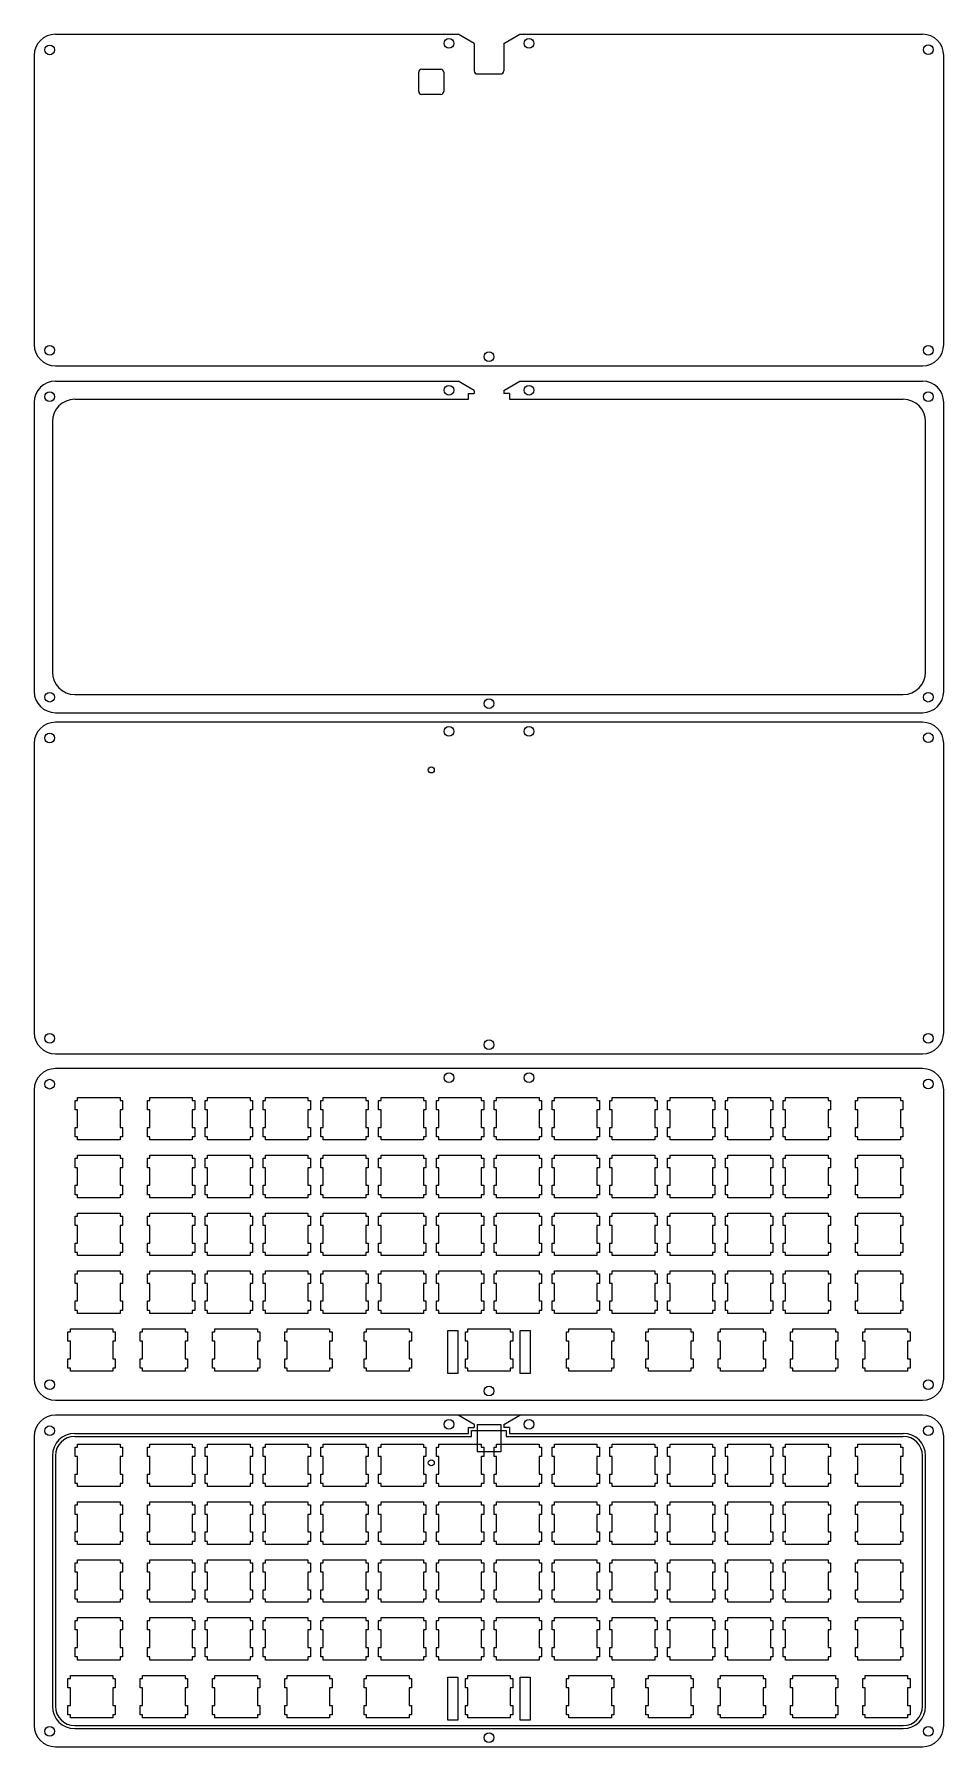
# Model space of a CAD drawing. Extents: x -7 to 293, y -7 to 557.
import ezdxf

# ---------------------------------------------------------------- set-up
doc = ezdxf.new("R2010")
doc.units = 0
doc.header["$MEASUREMENT"] = 0

msp = doc.modelspace()

# ---------------------------------------------------------------- linework, layer by layer
at = {"linetype": 'Continuous'}
for p, q in [((0.09, 557.36), (132.76, 557.36)), ((138.12, 554.26), (132.76, 557.36)), ((138.12, 554.26), (138.12, 545.26)), ((147.82, 554.26), (153.18, 557.36)), ((147.82, 554.26), (147.82, 545.26)), ((153.18, 557.36), (285.84, 557.36)), ((-6.91, 550.36), (-6.91, 455.11)), ((292.84, 455.11), (292.84, 550.36)), ((119.79, 538.51), (119.79, 544.81)), ((120.79, 545.81), (127.09, 545.81)), ((128.09, 544.81), (128.09, 538.51)), ((139.12, 544.26), (146.82, 544.26)), ((127.09, 537.51), (120.79, 537.51)), ((0.09, 448.11), (285.84, 448.11)), ((0.09, 443.07), (132.76, 443.07)), ((138.12, 439.98), (132.76, 443.07)), ((147.82, 439.98), (153.18, 443.07)), ((153.18, 443.07), (285.84, 443.07)), ((-6.91, 436.07), (-6.91, 340.82)), ((6.44, 437.07), (136.25, 437.07)), ((136.25, 437.07), (136.25, 438.98)), ((136.25, 438.98), (138.12, 438.98)), ((138.12, 439.98), (138.12, 438.98)), ((147.82, 439.98), (147.82, 438.98)), ((149.68, 438.98), (147.82, 438.98)), ((149.68, 438.98), (149.68, 437.07)), ((149.68, 437.07), (279.49, 437.07)), ((292.84, 340.82), (292.84, 436.07)), ((-0.91, 429.72), (-0.91, 347.17)), ((286.84, 347.17), (286.84, 429.72)), ((6.44, 339.82), (279.49, 339.82)), ((0.09, 333.82), (285.84, 333.82)), ((285.84, 330.65), (0.09, 330.65)), ((-6.91, 323.65), (-6.91, 228.4)), ((292.84, 228.4), (292.84, 323.65)), ((0.09, 221.4), (285.84, 221.4)), ((285.84, 216.55), (0.09, 216.55)), ((-6.91, 209.55), (-6.91, 114.3)), ((292.84, 114.3), (292.84, 209.55)), ((0.09, 107.3), (285.84, 107.3)), ((285.84, 102.34), (0.09, 102.34)), ((138.12, 99.25), (132.76, 102.34)), ((147.82, 99.25), (153.18, 102.34)), ((6.44, 96.34), (136.25, 96.34)), ((136.25, 96.34), (136.25, 98.25)), ((136.25, 98.25), (138.12, 98.25)), ((137.25, 95.34), (137.25, 97.25)), ((137.25, 97.25), (148.68, 97.25)), ((138.12, 99.25), (138.12, 98.25)), ((139.12, 99.25), (146.82, 99.25)), ((139.12, 99.25), (139.12, 90.25)), ((146.82, 99.25), (146.82, 90.25)), ((146.82, 97.25), (146.82, 95.34)), ((147.82, 99.25), (147.82, 98.25)), ((149.68, 98.25), (147.82, 98.25)), ((148.68, 97.25), (148.68, 95.34)), ((149.68, 98.25), (149.68, 96.34)), ((149.68, 96.34), (279.49, 96.34)), ((-6.91, 95.34), (-6.91, 0.09)), ((6.44, 95.34), (137.25, 95.34)), ((148.68, 95.34), (279.49, 95.34)), ((292.84, 0.09), (292.84, 95.34)), ((-0.91, 88.99), (-0.91, 6.44)), ((0.09, 88.99), (0.09, 6.44)), ((146.82, 90.25), (139.12, 90.25)), ((285.84, 6.44), (285.84, 88.99)), ((286.84, 6.44), (286.84, 88.99)), ((6.44, 0.09), (279.49, 0.09)), ((6.44, -0.91), (279.49, -0.91)), ((0.09, -6.91), (285.84, -6.91))]:
    msp.add_line(p, q, dxfattribs=at)
at = {"color": 0}
for p, q in [((6.58, 202.93), (6.58, 206.03)), ((6.58, 206.03), (7.38, 206.03)), ((7.38, 206.03), (7.38, 207.03)), ((7.38, 207.03), (21.38, 207.03)), ((21.38, 207.03), (21.38, 206.03)), ((21.38, 206.03), (22.18, 206.03)), ((22.18, 206.03), (22.18, 202.93)), ((30.39, 202.93), (30.39, 206.03)), ((30.39, 206.03), (31.19, 206.03)), ((31.19, 206.03), (31.19, 207.03)), ((31.19, 207.03), (45.19, 207.03)), ((45.19, 207.03), (45.19, 206.03)), ((45.19, 206.03), (45.99, 206.03)), ((45.99, 206.03), (45.99, 202.93)), ((49.44, 202.93), (49.44, 206.03)), ((49.44, 206.03), (50.24, 206.03)), ((50.24, 206.03), (50.24, 207.03)), ((50.24, 207.03), (64.24, 207.03)), ((64.24, 207.03), (64.24, 206.03)), ((64.24, 206.03), (65.04, 206.03)), ((65.04, 206.03), (65.04, 202.93)), ((68.49, 202.93), (68.49, 206.03)), ((68.49, 206.03), (69.29, 206.03)), ((69.29, 206.03), (69.29, 207.03)), ((69.29, 207.03), (83.29, 207.03)), ((83.29, 207.03), (83.29, 206.03)), ((83.29, 206.03), (84.09, 206.03)), ((84.09, 206.03), (84.09, 202.93)), ((87.54, 202.93), (87.54, 206.03)), ((87.54, 206.03), (88.34, 206.03)), ((88.34, 206.03), (88.34, 207.03)), ((88.34, 207.03), (102.34, 207.03)), ((102.34, 207.03), (102.34, 206.03)), ((102.34, 206.03), (103.14, 206.03)), ((103.14, 206.03), (103.14, 202.93)), ((106.59, 202.93), (106.59, 206.03)), ((106.59, 206.03), (107.39, 206.03)), ((107.39, 206.03), (107.39, 207.03)), ((107.39, 207.03), (121.39, 207.03)), ((121.39, 207.03), (121.39, 206.03)), ((121.39, 206.03), (122.19, 206.03)), ((122.19, 206.03), (122.19, 202.93)), ((125.64, 202.93), (125.64, 206.03)), ((125.64, 206.03), (126.44, 206.03)), ((126.44, 206.03), (126.44, 207.03)), ((126.44, 207.03), (140.44, 207.03)), ((140.44, 207.03), (140.44, 206.03)), ((140.44, 206.03), (141.24, 206.03)), ((141.24, 206.03), (141.24, 202.93)), ((144.69, 202.93), (144.69, 206.03)), ((144.69, 206.03), (145.49, 206.03)), ((145.49, 206.03), (145.49, 207.03)), ((145.49, 207.03), (159.49, 207.03)), ((159.49, 207.03), (159.49, 206.03)), ((159.49, 206.03), (160.29, 206.03)), ((160.29, 206.03), (160.29, 202.93)), ((163.74, 202.93), (163.74, 206.03)), ((163.74, 206.03), (164.54, 206.03)), ((164.54, 206.03), (164.54, 207.03)), ((164.54, 207.03), (178.54, 207.03)), ((178.54, 207.03), (178.54, 206.03)), ((178.54, 206.03), (179.34, 206.03)), ((179.34, 206.03), (179.34, 202.93)), ((182.79, 202.93), (182.79, 206.03)), ((182.79, 206.03), (183.59, 206.03)), ((183.59, 206.03), (183.59, 207.03)), ((183.59, 207.03), (197.59, 207.03)), ((197.59, 207.03), (197.59, 206.03)), ((197.59, 206.03), (198.39, 206.03)), ((198.39, 206.03), (198.39, 202.93)), ((201.84, 202.93), (201.84, 206.03)), ((201.84, 206.03), (202.64, 206.03)), ((202.64, 206.03), (202.64, 207.03)), ((202.64, 207.03), (216.64, 207.03)), ((216.64, 207.03), (216.64, 206.03)), ((216.64, 206.03), (217.44, 206.03)), ((217.44, 206.03), (217.44, 202.93)), ((220.89, 202.93), (220.89, 206.03)), ((220.89, 206.03), (221.69, 206.03)), ((221.69, 206.03), (221.69, 207.03)), ((221.69, 207.03), (235.69, 207.03)), ((235.69, 207.03), (235.69, 206.03)), ((235.69, 206.03), (236.49, 206.03)), ((236.49, 206.03), (236.49, 202.93)), ((239.94, 202.93), (239.94, 206.03)), ((239.94, 206.03), (240.74, 206.03)), ((240.74, 206.03), (240.74, 207.03)), ((240.74, 207.03), (254.74, 207.03)), ((254.74, 207.03), (254.74, 206.03)), ((254.74, 206.03), (255.54, 206.03)), ((255.54, 206.03), (255.54, 202.93)), ((263.76, 202.93), (263.76, 206.03)), ((263.76, 206.03), (264.56, 206.03)), ((264.56, 206.03), (264.56, 207.03)), ((264.56, 207.03), (278.56, 207.03)), ((278.56, 207.03), (278.56, 206.03)), ((278.56, 206.03), (279.36, 206.03)), ((279.36, 206.03), (279.36, 202.93)), ((7.38, 202.93), (6.58, 202.93)), ((7.38, 197.13), (7.38, 202.93)), ((22.18, 202.93), (21.38, 202.93)), ((21.38, 202.93), (21.38, 197.13)), ((31.19, 202.93), (30.39, 202.93)), ((31.19, 197.13), (31.19, 202.93)), ((45.99, 202.93), (45.19, 202.93)), ((45.19, 202.93), (45.19, 197.13)), ((50.24, 202.93), (49.44, 202.93)), ((50.24, 197.13), (50.24, 202.93)), ((65.04, 202.93), (64.24, 202.93)), ((64.24, 202.93), (64.24, 197.13)), ((69.29, 202.93), (68.49, 202.93)), ((69.29, 197.13), (69.29, 202.93)), ((84.09, 202.93), (83.29, 202.93)), ((83.29, 202.93), (83.29, 197.13)), ((88.34, 202.93), (87.54, 202.93)), ((88.34, 197.13), (88.34, 202.93)), ((103.14, 202.93), (102.34, 202.93)), ((102.34, 202.93), (102.34, 197.13)), ((107.39, 202.93), (106.59, 202.93)), ((107.39, 197.13), (107.39, 202.93)), ((122.19, 202.93), (121.39, 202.93)), ((121.39, 202.93), (121.39, 197.13)), ((126.44, 202.93), (125.64, 202.93)), ((126.44, 197.13), (126.44, 202.93)), ((141.24, 202.93), (140.44, 202.93)), ((140.44, 202.93), (140.44, 197.13)), ((145.49, 202.93), (144.69, 202.93)), ((145.49, 197.13), (145.49, 202.93)), ((160.29, 202.93), (159.49, 202.93)), ((159.49, 202.93), (159.49, 197.13)), ((164.54, 202.93), (163.74, 202.93)), ((164.54, 197.13), (164.54, 202.93)), ((179.34, 202.93), (178.54, 202.93)), ((178.54, 202.93), (178.54, 197.13)), ((183.59, 202.93), (182.79, 202.93)), ((183.59, 197.13), (183.59, 202.93)), ((198.39, 202.93), (197.59, 202.93)), ((197.59, 202.93), (197.59, 197.13)), ((202.64, 202.93), (201.84, 202.93)), ((202.64, 197.13), (202.64, 202.93)), ((217.44, 202.93), (216.64, 202.93)), ((216.64, 202.93), (216.64, 197.13)), ((221.69, 202.93), (220.89, 202.93)), ((221.69, 197.13), (221.69, 202.93)), ((236.49, 202.93), (235.69, 202.93)), ((235.69, 202.93), (235.69, 197.13)), ((240.74, 202.93), (239.94, 202.93)), ((240.74, 197.13), (240.74, 202.93)), ((255.54, 202.93), (254.74, 202.93)), ((254.74, 202.93), (254.74, 197.13)), ((264.56, 202.93), (263.76, 202.93)), ((264.56, 197.13), (264.56, 202.93)), ((279.36, 202.93), (278.56, 202.93)), ((278.56, 202.93), (278.56, 197.13)), ((6.58, 194.03), (6.58, 197.13)), ((6.58, 197.13), (7.38, 197.13)), ((7.38, 194.03), (6.58, 194.03)), ((7.38, 193.03), (7.38, 194.03)), ((21.38, 193.03), (7.38, 193.03)), ((21.38, 197.13), (22.18, 197.13)), ((21.38, 194.03), (21.38, 193.03)), ((22.18, 194.03), (21.38, 194.03)), ((22.18, 197.13), (22.18, 194.03)), ((30.39, 194.03), (30.39, 197.13)), ((30.39, 197.13), (31.19, 197.13)), ((31.19, 194.03), (30.39, 194.03)), ((31.19, 193.03), (31.19, 194.03)), ((45.19, 193.03), (31.19, 193.03)), ((45.19, 197.13), (45.99, 197.13)), ((45.19, 194.03), (45.19, 193.03)), ((45.99, 194.03), (45.19, 194.03)), ((45.99, 197.13), (45.99, 194.03)), ((49.44, 194.03), (49.44, 197.13)), ((49.44, 197.13), (50.24, 197.13)), ((50.24, 194.03), (49.44, 194.03)), ((50.24, 193.03), (50.24, 194.03)), ((64.24, 193.03), (50.24, 193.03)), ((64.24, 197.13), (65.04, 197.13)), ((64.24, 194.03), (64.24, 193.03)), ((65.04, 194.03), (64.24, 194.03)), ((65.04, 197.13), (65.04, 194.03)), ((68.49, 194.03), (68.49, 197.13)), ((68.49, 197.13), (69.29, 197.13)), ((69.29, 194.03), (68.49, 194.03)), ((69.29, 193.03), (69.29, 194.03)), ((83.29, 193.03), (69.29, 193.03)), ((83.29, 197.13), (84.09, 197.13)), ((83.29, 194.03), (83.29, 193.03)), ((84.09, 194.03), (83.29, 194.03)), ((84.09, 197.13), (84.09, 194.03)), ((87.54, 194.03), (87.54, 197.13)), ((87.54, 197.13), (88.34, 197.13)), ((88.34, 194.03), (87.54, 194.03)), ((88.34, 193.03), (88.34, 194.03)), ((102.34, 193.03), (88.34, 193.03)), ((102.34, 197.13), (103.14, 197.13)), ((102.34, 194.03), (102.34, 193.03)), ((103.14, 194.03), (102.34, 194.03)), ((103.14, 197.13), (103.14, 194.03)), ((106.59, 194.03), (106.59, 197.13)), ((106.59, 197.13), (107.39, 197.13)), ((107.39, 194.03), (106.59, 194.03)), ((107.39, 193.03), (107.39, 194.03)), ((121.39, 193.03), (107.39, 193.03)), ((121.39, 197.13), (122.19, 197.13)), ((121.39, 194.03), (121.39, 193.03)), ((122.19, 194.03), (121.39, 194.03)), ((122.19, 197.13), (122.19, 194.03)), ((125.64, 194.03), (125.64, 197.13)), ((125.64, 197.13), (126.44, 197.13)), ((126.44, 194.03), (125.64, 194.03)), ((126.44, 193.03), (126.44, 194.03)), ((140.44, 193.03), (126.44, 193.03)), ((140.44, 197.13), (141.24, 197.13)), ((140.44, 194.03), (140.44, 193.03)), ((141.24, 194.03), (140.44, 194.03)), ((141.24, 197.13), (141.24, 194.03)), ((144.69, 194.03), (144.69, 197.13)), ((144.69, 197.13), (145.49, 197.13)), ((145.49, 194.03), (144.69, 194.03)), ((145.49, 193.03), (145.49, 194.03)), ((159.49, 193.03), (145.49, 193.03)), ((159.49, 197.13), (160.29, 197.13)), ((159.49, 194.03), (159.49, 193.03)), ((160.29, 194.03), (159.49, 194.03)), ((160.29, 197.13), (160.29, 194.03)), ((163.74, 194.03), (163.74, 197.13)), ((163.74, 197.13), (164.54, 197.13)), ((164.54, 194.03), (163.74, 194.03)), ((164.54, 193.03), (164.54, 194.03)), ((178.54, 193.03), (164.54, 193.03)), ((178.54, 197.13), (179.34, 197.13)), ((178.54, 194.03), (178.54, 193.03)), ((179.34, 194.03), (178.54, 194.03)), ((179.34, 197.13), (179.34, 194.03)), ((182.79, 194.03), (182.79, 197.13)), ((182.79, 197.13), (183.59, 197.13)), ((183.59, 194.03), (182.79, 194.03)), ((183.59, 193.03), (183.59, 194.03)), ((197.59, 193.03), (183.59, 193.03)), ((197.59, 197.13), (198.39, 197.13)), ((197.59, 194.03), (197.59, 193.03)), ((198.39, 194.03), (197.59, 194.03)), ((198.39, 197.13), (198.39, 194.03)), ((201.84, 194.03), (201.84, 197.13)), ((201.84, 197.13), (202.64, 197.13)), ((202.64, 194.03), (201.84, 194.03)), ((202.64, 193.03), (202.64, 194.03)), ((216.64, 193.03), (202.64, 193.03)), ((216.64, 197.13), (217.44, 197.13)), ((216.64, 194.03), (216.64, 193.03)), ((217.44, 194.03), (216.64, 194.03)), ((217.44, 197.13), (217.44, 194.03)), ((220.89, 194.03), (220.89, 197.13)), ((220.89, 197.13), (221.69, 197.13)), ((221.69, 194.03), (220.89, 194.03)), ((221.69, 193.03), (221.69, 194.03)), ((235.69, 193.03), (221.69, 193.03)), ((235.69, 197.13), (236.49, 197.13)), ((235.69, 194.03), (235.69, 193.03)), ((236.49, 194.03), (235.69, 194.03)), ((236.49, 197.13), (236.49, 194.03)), ((239.94, 194.03), (239.94, 197.13)), ((239.94, 197.13), (240.74, 197.13)), ((240.74, 194.03), (239.94, 194.03)), ((240.74, 193.03), (240.74, 194.03)), ((254.74, 193.03), (240.74, 193.03)), ((254.74, 197.13), (255.54, 197.13)), ((254.74, 194.03), (254.74, 193.03)), ((255.54, 194.03), (254.74, 194.03)), ((255.54, 197.13), (255.54, 194.03)), ((263.76, 194.03), (263.76, 197.13)), ((263.76, 197.13), (264.56, 197.13)), ((264.56, 194.03), (263.76, 194.03)), ((264.56, 193.03), (264.56, 194.03)), ((278.56, 193.03), (264.56, 193.03)), ((278.56, 197.13), (279.36, 197.13)), ((278.56, 194.03), (278.56, 193.03)), ((279.36, 194.03), (278.56, 194.03)), ((279.36, 197.13), (279.36, 194.03)), ((6.58, 183.88), (6.58, 186.98)), ((6.58, 186.98), (7.38, 186.98)), ((7.38, 186.98), (7.38, 187.98)), ((7.38, 187.98), (21.38, 187.98)), ((21.38, 187.98), (21.38, 186.98)), ((21.38, 186.98), (22.18, 186.98)), ((22.18, 186.98), (22.18, 183.88)), ((30.39, 183.88), (30.39, 186.98)), ((30.39, 186.98), (31.19, 186.98)), ((31.19, 186.98), (31.19, 187.98)), ((31.19, 187.98), (45.19, 187.98)), ((45.19, 187.98), (45.19, 186.98)), ((45.19, 186.98), (45.99, 186.98)), ((45.99, 186.98), (45.99, 183.88)), ((49.44, 183.88), (49.44, 186.98)), ((49.44, 186.98), (50.24, 186.98)), ((50.24, 186.98), (50.24, 187.98)), ((50.24, 187.98), (64.24, 187.98)), ((64.24, 187.98), (64.24, 186.98)), ((64.24, 186.98), (65.04, 186.98)), ((65.04, 186.98), (65.04, 183.88)), ((68.49, 183.88), (68.49, 186.98)), ((68.49, 186.98), (69.29, 186.98)), ((69.29, 186.98), (69.29, 187.98)), ((69.29, 187.98), (83.29, 187.98)), ((83.29, 187.98), (83.29, 186.98)), ((83.29, 186.98), (84.09, 186.98)), ((84.09, 186.98), (84.09, 183.88)), ((87.54, 183.88), (87.54, 186.98)), ((87.54, 186.98), (88.34, 186.98)), ((88.34, 186.98), (88.34, 187.98)), ((88.34, 187.98), (102.34, 187.98)), ((102.34, 187.98), (102.34, 186.98)), ((102.34, 186.98), (103.14, 186.98)), ((103.14, 186.98), (103.14, 183.88)), ((106.59, 183.88), (106.59, 186.98)), ((106.59, 186.98), (107.39, 186.98)), ((107.39, 186.98), (107.39, 187.98)), ((107.39, 187.98), (121.39, 187.98)), ((121.39, 187.98), (121.39, 186.98)), ((121.39, 186.98), (122.19, 186.98)), ((122.19, 186.98), (122.19, 183.88)), ((125.64, 183.88), (125.64, 186.98)), ((125.64, 186.98), (126.44, 186.98)), ((126.44, 186.98), (126.44, 187.98)), ((126.44, 187.98), (140.44, 187.98)), ((140.44, 187.98), (140.44, 186.98)), ((140.44, 186.98), (141.24, 186.98)), ((141.24, 186.98), (141.24, 183.88)), ((144.69, 183.88), (144.69, 186.98)), ((144.69, 186.98), (145.49, 186.98)), ((145.49, 186.98), (145.49, 187.98)), ((145.49, 187.98), (159.49, 187.98)), ((159.49, 187.98), (159.49, 186.98)), ((159.49, 186.98), (160.29, 186.98)), ((160.29, 186.98), (160.29, 183.88)), ((163.74, 183.88), (163.74, 186.98)), ((163.74, 186.98), (164.54, 186.98)), ((164.54, 186.98), (164.54, 187.98)), ((164.54, 187.98), (178.54, 187.98)), ((178.54, 187.98), (178.54, 186.98)), ((178.54, 186.98), (179.34, 186.98)), ((179.34, 186.98), (179.34, 183.88)), ((182.79, 183.88), (182.79, 186.98)), ((182.79, 186.98), (183.59, 186.98)), ((183.59, 186.98), (183.59, 187.98)), ((183.59, 187.98), (197.59, 187.98)), ((197.59, 187.98), (197.59, 186.98)), ((197.59, 186.98), (198.39, 186.98)), ((198.39, 186.98), (198.39, 183.88)), ((201.84, 183.88), (201.84, 186.98)), ((201.84, 186.98), (202.64, 186.98)), ((202.64, 186.98), (202.64, 187.98)), ((202.64, 187.98), (216.64, 187.98)), ((216.64, 187.98), (216.64, 186.98)), ((216.64, 186.98), (217.44, 186.98)), ((217.44, 186.98), (217.44, 183.88)), ((220.89, 183.88), (220.89, 186.98)), ((220.89, 186.98), (221.69, 186.98)), ((221.69, 186.98), (221.69, 187.98)), ((221.69, 187.98), (235.69, 187.98)), ((235.69, 187.98), (235.69, 186.98)), ((235.69, 186.98), (236.49, 186.98)), ((236.49, 186.98), (236.49, 183.88)), ((239.94, 183.88), (239.94, 186.98)), ((239.94, 186.98), (240.74, 186.98)), ((240.74, 186.98), (240.74, 187.98)), ((240.74, 187.98), (254.74, 187.98)), ((254.74, 187.98), (254.74, 186.98)), ((254.74, 186.98), (255.54, 186.98)), ((255.54, 186.98), (255.54, 183.88)), ((263.76, 183.88), (263.76, 186.98)), ((263.76, 186.98), (264.56, 186.98)), ((264.56, 186.98), (264.56, 187.98)), ((264.56, 187.98), (278.56, 187.98)), ((278.56, 187.98), (278.56, 186.98)), ((278.56, 186.98), (279.36, 186.98)), ((279.36, 186.98), (279.36, 183.88)), ((7.38, 183.88), (6.58, 183.88)), ((7.38, 178.08), (7.38, 183.88)), ((22.18, 183.88), (21.38, 183.88)), ((21.38, 183.88), (21.38, 178.08)), ((31.19, 183.88), (30.39, 183.88)), ((31.19, 178.08), (31.19, 183.88)), ((45.99, 183.88), (45.19, 183.88)), ((45.19, 183.88), (45.19, 178.08)), ((50.24, 183.88), (49.44, 183.88)), ((50.24, 178.08), (50.24, 183.88)), ((65.04, 183.88), (64.24, 183.88)), ((64.24, 183.88), (64.24, 178.08)), ((69.29, 183.88), (68.49, 183.88)), ((69.29, 178.08), (69.29, 183.88)), ((84.09, 183.88), (83.29, 183.88)), ((83.29, 183.88), (83.29, 178.08)), ((88.34, 183.88), (87.54, 183.88)), ((88.34, 178.08), (88.34, 183.88)), ((103.14, 183.88), (102.34, 183.88)), ((102.34, 183.88), (102.34, 178.08)), ((107.39, 183.88), (106.59, 183.88)), ((107.39, 178.08), (107.39, 183.88)), ((122.19, 183.88), (121.39, 183.88)), ((121.39, 183.88), (121.39, 178.08)), ((126.44, 183.88), (125.64, 183.88)), ((126.44, 178.08), (126.44, 183.88)), ((141.24, 183.88), (140.44, 183.88)), ((140.44, 183.88), (140.44, 178.08)), ((145.49, 183.88), (144.69, 183.88)), ((145.49, 178.08), (145.49, 183.88)), ((160.29, 183.88), (159.49, 183.88)), ((159.49, 183.88), (159.49, 178.08)), ((164.54, 183.88), (163.74, 183.88)), ((164.54, 178.08), (164.54, 183.88)), ((179.34, 183.88), (178.54, 183.88)), ((178.54, 183.88), (178.54, 178.08)), ((183.59, 183.88), (182.79, 183.88)), ((183.59, 178.08), (183.59, 183.88)), ((198.39, 183.88), (197.59, 183.88)), ((197.59, 183.88), (197.59, 178.08)), ((202.64, 183.88), (201.84, 183.88)), ((202.64, 178.08), (202.64, 183.88)), ((217.44, 183.88), (216.64, 183.88)), ((216.64, 183.88), (216.64, 178.08)), ((221.69, 183.88), (220.89, 183.88)), ((221.69, 178.08), (221.69, 183.88)), ((236.49, 183.88), (235.69, 183.88)), ((235.69, 183.88), (235.69, 178.08)), ((240.74, 183.88), (239.94, 183.88)), ((240.74, 178.08), (240.74, 183.88)), ((255.54, 183.88), (254.74, 183.88)), ((254.74, 183.88), (254.74, 178.08)), ((264.56, 183.88), (263.76, 183.88)), ((264.56, 178.08), (264.56, 183.88)), ((279.36, 183.88), (278.56, 183.88)), ((278.56, 183.88), (278.56, 178.08)), ((6.58, 174.98), (6.58, 178.08)), ((6.58, 178.08), (7.38, 178.08)), ((7.38, 174.98), (6.58, 174.98)), ((7.38, 173.98), (7.38, 174.98)), ((21.38, 178.08), (22.18, 178.08)), ((21.38, 174.98), (21.38, 173.98)), ((22.18, 174.98), (21.38, 174.98)), ((22.18, 178.08), (22.18, 174.98)), ((30.39, 174.98), (30.39, 178.08)), ((30.39, 178.08), (31.19, 178.08)), ((31.19, 174.98), (30.39, 174.98)), ((31.19, 173.98), (31.19, 174.98)), ((45.19, 178.08), (45.99, 178.08)), ((45.19, 174.98), (45.19, 173.98)), ((45.99, 174.98), (45.19, 174.98)), ((45.99, 178.08), (45.99, 174.98)), ((49.44, 174.98), (49.44, 178.08)), ((49.44, 178.08), (50.24, 178.08)), ((50.24, 174.98), (49.44, 174.98)), ((50.24, 173.98), (50.24, 174.98)), ((64.24, 178.08), (65.04, 178.08)), ((64.24, 174.98), (64.24, 173.98)), ((65.04, 174.98), (64.24, 174.98)), ((65.04, 178.08), (65.04, 174.98)), ((68.49, 174.98), (68.49, 178.08)), ((68.49, 178.08), (69.29, 178.08)), ((69.29, 174.98), (68.49, 174.98)), ((69.29, 173.98), (69.29, 174.98)), ((83.29, 178.08), (84.09, 178.08)), ((83.29, 174.98), (83.29, 173.98)), ((84.09, 174.98), (83.29, 174.98)), ((84.09, 178.08), (84.09, 174.98)), ((87.54, 174.98), (87.54, 178.08)), ((87.54, 178.08), (88.34, 178.08)), ((88.34, 174.98), (87.54, 174.98)), ((88.34, 173.98), (88.34, 174.98)), ((102.34, 178.08), (103.14, 178.08)), ((102.34, 174.98), (102.34, 173.98)), ((103.14, 174.98), (102.34, 174.98)), ((103.14, 178.08), (103.14, 174.98)), ((106.59, 174.98), (106.59, 178.08)), ((106.59, 178.08), (107.39, 178.08)), ((107.39, 174.98), (106.59, 174.98)), ((107.39, 173.98), (107.39, 174.98)), ((121.39, 178.08), (122.19, 178.08)), ((121.39, 174.98), (121.39, 173.98)), ((122.19, 174.98), (121.39, 174.98)), ((122.19, 178.08), (122.19, 174.98)), ((125.64, 174.98), (125.64, 178.08)), ((125.64, 178.08), (126.44, 178.08)), ((126.44, 174.98), (125.64, 174.98)), ((126.44, 173.98), (126.44, 174.98)), ((140.44, 178.08), (141.24, 178.08)), ((140.44, 174.98), (140.44, 173.98)), ((141.24, 174.98), (140.44, 174.98)), ((141.24, 178.08), (141.24, 174.98)), ((144.69, 174.98), (144.69, 178.08)), ((144.69, 178.08), (145.49, 178.08)), ((145.49, 174.98), (144.69, 174.98)), ((145.49, 173.98), (145.49, 174.98)), ((159.49, 178.08), (160.29, 178.08)), ((159.49, 174.98), (159.49, 173.98)), ((160.29, 174.98), (159.49, 174.98)), ((160.29, 178.08), (160.29, 174.98)), ((163.74, 174.98), (163.74, 178.08)), ((163.74, 178.08), (164.54, 178.08)), ((164.54, 174.98), (163.74, 174.98)), ((164.54, 173.98), (164.54, 174.98)), ((178.54, 178.08), (179.34, 178.08)), ((178.54, 174.98), (178.54, 173.98)), ((179.34, 174.98), (178.54, 174.98)), ((179.34, 178.08), (179.34, 174.98)), ((182.79, 174.98), (182.79, 178.08)), ((182.79, 178.08), (183.59, 178.08)), ((183.59, 174.98), (182.79, 174.98)), ((183.59, 173.98), (183.59, 174.98)), ((197.59, 178.08), (198.39, 178.08)), ((197.59, 174.98), (197.59, 173.98)), ((198.39, 174.98), (197.59, 174.98)), ((198.39, 178.08), (198.39, 174.98)), ((201.84, 174.98), (201.84, 178.08)), ((201.84, 178.08), (202.64, 178.08)), ((202.64, 174.98), (201.84, 174.98)), ((202.64, 173.98), (202.64, 174.98)), ((216.64, 178.08), (217.44, 178.08)), ((216.64, 174.98), (216.64, 173.98)), ((217.44, 174.98), (216.64, 174.98)), ((217.44, 178.08), (217.44, 174.98)), ((220.89, 174.98), (220.89, 178.08)), ((220.89, 178.08), (221.69, 178.08)), ((221.69, 174.98), (220.89, 174.98)), ((221.69, 173.98), (221.69, 174.98)), ((235.69, 178.08), (236.49, 178.08)), ((235.69, 174.98), (235.69, 173.98)), ((236.49, 174.98), (235.69, 174.98)), ((236.49, 178.08), (236.49, 174.98)), ((239.94, 174.98), (239.94, 178.08)), ((239.94, 178.08), (240.74, 178.08)), ((240.74, 174.98), (239.94, 174.98)), ((240.74, 173.98), (240.74, 174.98)), ((254.74, 178.08), (255.54, 178.08)), ((254.74, 174.98), (254.74, 173.98)), ((255.54, 174.98), (254.74, 174.98)), ((255.54, 178.08), (255.54, 174.98)), ((263.76, 174.98), (263.76, 178.08)), ((263.76, 178.08), (264.56, 178.08)), ((264.56, 174.98), (263.76, 174.98)), ((264.56, 173.98), (264.56, 174.98)), ((278.56, 178.08), (279.36, 178.08)), ((278.56, 174.98), (278.56, 173.98)), ((279.36, 174.98), (278.56, 174.98)), ((279.36, 178.08), (279.36, 174.98)), ((21.38, 173.98), (7.38, 173.98)), ((45.19, 173.98), (31.19, 173.98)), ((64.24, 173.98), (50.24, 173.98)), ((83.29, 173.98), (69.29, 173.98)), ((102.34, 173.98), (88.34, 173.98)), ((121.39, 173.98), (107.39, 173.98)), ((140.44, 173.98), (126.44, 173.98)), ((159.49, 173.98), (145.49, 173.98)), ((178.54, 173.98), (164.54, 173.98)), ((197.59, 173.98), (183.59, 173.98)), ((216.64, 173.98), (202.64, 173.98)), ((235.69, 173.98), (221.69, 173.98)), ((254.74, 173.98), (240.74, 173.98)), ((278.56, 173.98), (264.56, 173.98)), ((6.58, 164.83), (6.58, 167.93)), ((6.58, 167.93), (7.38, 167.93)), ((7.38, 164.83), (6.58, 164.83)), ((7.38, 167.93), (7.38, 168.93)), ((7.38, 168.93), (21.38, 168.93)), ((7.38, 159.03), (7.38, 164.83)), ((21.38, 168.93), (21.38, 167.93)), ((21.38, 167.93), (22.18, 167.93)), ((22.18, 164.83), (21.38, 164.83)), ((21.38, 164.83), (21.38, 159.03)), ((22.18, 167.93), (22.18, 164.83)), ((30.39, 164.83), (30.39, 167.93)), ((30.39, 167.93), (31.19, 167.93)), ((31.19, 164.83), (30.39, 164.83)), ((31.19, 167.93), (31.19, 168.93)), ((31.19, 168.93), (45.19, 168.93)), ((31.19, 159.03), (31.19, 164.83)), ((45.19, 168.93), (45.19, 167.93)), ((45.19, 167.93), (45.99, 167.93)), ((45.99, 164.83), (45.19, 164.83)), ((45.19, 164.83), (45.19, 159.03)), ((45.99, 167.93), (45.99, 164.83)), ((49.44, 164.83), (49.44, 167.93)), ((49.44, 167.93), (50.24, 167.93)), ((50.24, 164.83), (49.44, 164.83)), ((50.24, 167.93), (50.24, 168.93)), ((50.24, 168.93), (64.24, 168.93)), ((50.24, 159.03), (50.24, 164.83)), ((64.24, 168.93), (64.24, 167.93)), ((64.24, 167.93), (65.04, 167.93)), ((65.04, 164.83), (64.24, 164.83)), ((64.24, 164.83), (64.24, 159.03)), ((65.04, 167.93), (65.04, 164.83)), ((68.49, 164.83), (68.49, 167.93)), ((68.49, 167.93), (69.29, 167.93)), ((69.29, 164.83), (68.49, 164.83)), ((69.29, 167.93), (69.29, 168.93)), ((69.29, 168.93), (83.29, 168.93)), ((69.29, 159.03), (69.29, 164.83)), ((83.29, 168.93), (83.29, 167.93)), ((83.29, 167.93), (84.09, 167.93)), ((84.09, 164.83), (83.29, 164.83)), ((83.29, 164.83), (83.29, 159.03)), ((84.09, 167.93), (84.09, 164.83)), ((87.54, 164.83), (87.54, 167.93)), ((87.54, 167.93), (88.34, 167.93)), ((88.34, 164.83), (87.54, 164.83)), ((88.34, 167.93), (88.34, 168.93)), ((88.34, 168.93), (102.34, 168.93)), ((88.34, 159.03), (88.34, 164.83)), ((102.34, 168.93), (102.34, 167.93)), ((102.34, 167.93), (103.14, 167.93)), ((103.14, 164.83), (102.34, 164.83)), ((102.34, 164.83), (102.34, 159.03)), ((103.14, 167.93), (103.14, 164.83)), ((106.59, 164.83), (106.59, 167.93)), ((106.59, 167.93), (107.39, 167.93)), ((107.39, 164.83), (106.59, 164.83)), ((107.39, 167.93), (107.39, 168.93)), ((107.39, 168.93), (121.39, 168.93)), ((107.39, 159.03), (107.39, 164.83)), ((121.39, 168.93), (121.39, 167.93)), ((121.39, 167.93), (122.19, 167.93)), ((122.19, 164.83), (121.39, 164.83)), ((121.39, 164.83), (121.39, 159.03)), ((122.19, 167.93), (122.19, 164.83)), ((125.64, 164.83), (125.64, 167.93)), ((125.64, 167.93), (126.44, 167.93)), ((126.44, 164.83), (125.64, 164.83)), ((126.44, 167.93), (126.44, 168.93)), ((126.44, 168.93), (140.44, 168.93)), ((126.44, 159.03), (126.44, 164.83)), ((140.44, 168.93), (140.44, 167.93)), ((140.44, 167.93), (141.24, 167.93)), ((141.24, 164.83), (140.44, 164.83)), ((140.44, 164.83), (140.44, 159.03)), ((141.24, 167.93), (141.24, 164.83)), ((144.69, 164.83), (144.69, 167.93)), ((144.69, 167.93), (145.49, 167.93)), ((145.49, 164.83), (144.69, 164.83)), ((145.49, 167.93), (145.49, 168.93)), ((145.49, 168.93), (159.49, 168.93)), ((145.49, 159.03), (145.49, 164.83)), ((159.49, 168.93), (159.49, 167.93)), ((159.49, 167.93), (160.29, 167.93)), ((160.29, 164.83), (159.49, 164.83)), ((159.49, 164.83), (159.49, 159.03)), ((160.29, 167.93), (160.29, 164.83)), ((163.74, 164.83), (163.74, 167.93)), ((163.74, 167.93), (164.54, 167.93)), ((164.54, 164.83), (163.74, 164.83)), ((164.54, 167.93), (164.54, 168.93)), ((164.54, 168.93), (178.54, 168.93)), ((164.54, 159.03), (164.54, 164.83)), ((178.54, 168.93), (178.54, 167.93)), ((178.54, 167.93), (179.34, 167.93)), ((179.34, 164.83), (178.54, 164.83)), ((178.54, 164.83), (178.54, 159.03)), ((179.34, 167.93), (179.34, 164.83)), ((182.79, 164.83), (182.79, 167.93)), ((182.79, 167.93), (183.59, 167.93)), ((183.59, 164.83), (182.79, 164.83)), ((183.59, 167.93), (183.59, 168.93)), ((183.59, 168.93), (197.59, 168.93)), ((183.59, 159.03), (183.59, 164.83)), ((197.59, 168.93), (197.59, 167.93)), ((197.59, 167.93), (198.39, 167.93)), ((198.39, 164.83), (197.59, 164.83)), ((197.59, 164.83), (197.59, 159.03)), ((198.39, 167.93), (198.39, 164.83)), ((201.84, 164.83), (201.84, 167.93)), ((201.84, 167.93), (202.64, 167.93)), ((202.64, 164.83), (201.84, 164.83)), ((202.64, 167.93), (202.64, 168.93)), ((202.64, 168.93), (216.64, 168.93)), ((202.64, 159.03), (202.64, 164.83)), ((216.64, 168.93), (216.64, 167.93)), ((216.64, 167.93), (217.44, 167.93)), ((217.44, 164.83), (216.64, 164.83)), ((216.64, 164.83), (216.64, 159.03)), ((217.44, 167.93), (217.44, 164.83)), ((220.89, 164.83), (220.89, 167.93)), ((220.89, 167.93), (221.69, 167.93)), ((221.69, 164.83), (220.89, 164.83)), ((221.69, 167.93), (221.69, 168.93)), ((221.69, 168.93), (235.69, 168.93)), ((221.69, 159.03), (221.69, 164.83)), ((235.69, 168.93), (235.69, 167.93)), ((235.69, 167.93), (236.49, 167.93)), ((236.49, 164.83), (235.69, 164.83)), ((235.69, 164.83), (235.69, 159.03)), ((236.49, 167.93), (236.49, 164.83)), ((239.94, 164.83), (239.94, 167.93)), ((239.94, 167.93), (240.74, 167.93)), ((240.74, 164.83), (239.94, 164.83)), ((240.74, 167.93), (240.74, 168.93)), ((240.74, 168.93), (254.74, 168.93)), ((240.74, 159.03), (240.74, 164.83)), ((254.74, 168.93), (254.74, 167.93)), ((254.74, 167.93), (255.54, 167.93)), ((255.54, 164.83), (254.74, 164.83)), ((254.74, 164.83), (254.74, 159.03)), ((255.54, 167.93), (255.54, 164.83)), ((263.76, 164.83), (263.76, 167.93)), ((263.76, 167.93), (264.56, 167.93)), ((264.56, 164.83), (263.76, 164.83)), ((264.56, 167.93), (264.56, 168.93)), ((264.56, 168.93), (278.56, 168.93)), ((264.56, 159.03), (264.56, 164.83)), ((278.56, 168.93), (278.56, 167.93)), ((278.56, 167.93), (279.36, 167.93)), ((279.36, 164.83), (278.56, 164.83)), ((278.56, 164.83), (278.56, 159.03)), ((279.36, 167.93), (279.36, 164.83)), ((6.58, 155.93), (6.58, 159.03)), ((6.58, 159.03), (7.38, 159.03)), ((21.38, 159.03), (22.18, 159.03)), ((22.18, 159.03), (22.18, 155.93)), ((30.39, 155.93), (30.39, 159.03)), ((30.39, 159.03), (31.19, 159.03)), ((45.19, 159.03), (45.99, 159.03)), ((45.99, 159.03), (45.99, 155.93)), ((49.44, 155.93), (49.44, 159.03)), ((49.44, 159.03), (50.24, 159.03)), ((64.24, 159.03), (65.04, 159.03)), ((65.04, 159.03), (65.04, 155.93)), ((68.49, 155.93), (68.49, 159.03)), ((68.49, 159.03), (69.29, 159.03)), ((83.29, 159.03), (84.09, 159.03)), ((84.09, 159.03), (84.09, 155.93)), ((87.54, 155.93), (87.54, 159.03)), ((87.54, 159.03), (88.34, 159.03)), ((102.34, 159.03), (103.14, 159.03)), ((103.14, 159.03), (103.14, 155.93)), ((106.59, 155.93), (106.59, 159.03)), ((106.59, 159.03), (107.39, 159.03)), ((121.39, 159.03), (122.19, 159.03)), ((122.19, 159.03), (122.19, 155.93)), ((125.64, 155.93), (125.64, 159.03)), ((125.64, 159.03), (126.44, 159.03)), ((140.44, 159.03), (141.24, 159.03)), ((141.24, 159.03), (141.24, 155.93)), ((144.69, 155.93), (144.69, 159.03)), ((144.69, 159.03), (145.49, 159.03)), ((159.49, 159.03), (160.29, 159.03)), ((160.29, 159.03), (160.29, 155.93)), ((163.74, 155.93), (163.74, 159.03)), ((163.74, 159.03), (164.54, 159.03)), ((178.54, 159.03), (179.34, 159.03)), ((179.34, 159.03), (179.34, 155.93)), ((182.79, 155.93), (182.79, 159.03)), ((182.79, 159.03), (183.59, 159.03)), ((197.59, 159.03), (198.39, 159.03)), ((198.39, 159.03), (198.39, 155.93)), ((201.84, 155.93), (201.84, 159.03)), ((201.84, 159.03), (202.64, 159.03)), ((216.64, 159.03), (217.44, 159.03)), ((217.44, 159.03), (217.44, 155.93)), ((220.89, 155.93), (220.89, 159.03)), ((220.89, 159.03), (221.69, 159.03)), ((235.69, 159.03), (236.49, 159.03)), ((236.49, 159.03), (236.49, 155.93)), ((239.94, 155.93), (239.94, 159.03)), ((239.94, 159.03), (240.74, 159.03)), ((254.74, 159.03), (255.54, 159.03)), ((255.54, 159.03), (255.54, 155.93)), ((263.76, 155.93), (263.76, 159.03)), ((263.76, 159.03), (264.56, 159.03)), ((278.56, 159.03), (279.36, 159.03)), ((279.36, 159.03), (279.36, 155.93)), ((7.38, 155.93), (6.58, 155.93)), ((7.38, 154.93), (7.38, 155.93)), ((21.38, 154.93), (7.38, 154.93)), ((21.38, 155.93), (21.38, 154.93)), ((22.18, 155.93), (21.38, 155.93)), ((31.19, 155.93), (30.39, 155.93)), ((31.19, 154.93), (31.19, 155.93)), ((45.19, 154.93), (31.19, 154.93)), ((45.19, 155.93), (45.19, 154.93)), ((45.99, 155.93), (45.19, 155.93)), ((50.24, 155.93), (49.44, 155.93)), ((50.24, 154.93), (50.24, 155.93)), ((64.24, 154.93), (50.24, 154.93)), ((64.24, 155.93), (64.24, 154.93)), ((65.04, 155.93), (64.24, 155.93)), ((69.29, 155.93), (68.49, 155.93)), ((69.29, 154.93), (69.29, 155.93)), ((83.29, 154.93), (69.29, 154.93)), ((83.29, 155.93), (83.29, 154.93)), ((84.09, 155.93), (83.29, 155.93)), ((88.34, 155.93), (87.54, 155.93)), ((88.34, 154.93), (88.34, 155.93)), ((102.34, 154.93), (88.34, 154.93)), ((102.34, 155.93), (102.34, 154.93)), ((103.14, 155.93), (102.34, 155.93)), ((107.39, 155.93), (106.59, 155.93)), ((107.39, 154.93), (107.39, 155.93)), ((121.39, 154.93), (107.39, 154.93)), ((121.39, 155.93), (121.39, 154.93)), ((122.19, 155.93), (121.39, 155.93)), ((126.44, 155.93), (125.64, 155.93)), ((126.44, 154.93), (126.44, 155.93)), ((140.44, 154.93), (126.44, 154.93)), ((140.44, 155.93), (140.44, 154.93)), ((141.24, 155.93), (140.44, 155.93)), ((145.49, 155.93), (144.69, 155.93)), ((145.49, 154.93), (145.49, 155.93)), ((159.49, 154.93), (145.49, 154.93)), ((159.49, 155.93), (159.49, 154.93)), ((160.29, 155.93), (159.49, 155.93)), ((164.54, 155.93), (163.74, 155.93)), ((164.54, 154.93), (164.54, 155.93)), ((178.54, 154.93), (164.54, 154.93)), ((178.54, 155.93), (178.54, 154.93)), ((179.34, 155.93), (178.54, 155.93)), ((183.59, 155.93), (182.79, 155.93)), ((183.59, 154.93), (183.59, 155.93)), ((197.59, 154.93), (183.59, 154.93)), ((197.59, 155.93), (197.59, 154.93)), ((198.39, 155.93), (197.59, 155.93)), ((202.64, 155.93), (201.84, 155.93)), ((202.64, 154.93), (202.64, 155.93)), ((216.64, 154.93), (202.64, 154.93)), ((216.64, 155.93), (216.64, 154.93)), ((217.44, 155.93), (216.64, 155.93)), ((221.69, 155.93), (220.89, 155.93)), ((221.69, 154.93), (221.69, 155.93)), ((235.69, 154.93), (221.69, 154.93)), ((235.69, 155.93), (235.69, 154.93)), ((236.49, 155.93), (235.69, 155.93)), ((240.74, 155.93), (239.94, 155.93)), ((240.74, 154.93), (240.74, 155.93)), ((254.74, 154.93), (240.74, 154.93)), ((254.74, 155.93), (254.74, 154.93)), ((255.54, 155.93), (254.74, 155.93)), ((264.56, 155.93), (263.76, 155.93)), ((264.56, 154.93), (264.56, 155.93)), ((278.56, 154.93), (264.56, 154.93)), ((278.56, 155.93), (278.56, 154.93)), ((279.36, 155.93), (278.56, 155.93)), ((6.58, 145.78), (6.58, 148.88)), ((6.58, 148.88), (7.38, 148.88)), ((7.38, 148.88), (7.38, 149.88)), ((7.38, 149.88), (21.38, 149.88)), ((21.38, 149.88), (21.38, 148.88)), ((21.38, 148.88), (22.18, 148.88)), ((22.18, 148.88), (22.18, 145.78)), ((30.39, 145.78), (30.39, 148.88)), ((30.39, 148.88), (31.19, 148.88)), ((31.19, 148.88), (31.19, 149.88)), ((31.19, 149.88), (45.19, 149.88)), ((45.19, 149.88), (45.19, 148.88)), ((45.19, 148.88), (45.99, 148.88)), ((45.99, 148.88), (45.99, 145.78)), ((49.44, 145.78), (49.44, 148.88)), ((49.44, 148.88), (50.24, 148.88)), ((50.24, 148.88), (50.24, 149.88)), ((50.24, 149.88), (64.24, 149.88)), ((64.24, 149.88), (64.24, 148.88)), ((64.24, 148.88), (65.04, 148.88)), ((65.04, 148.88), (65.04, 145.78)), ((68.49, 145.78), (68.49, 148.88)), ((68.49, 148.88), (69.29, 148.88)), ((69.29, 148.88), (69.29, 149.88)), ((69.29, 149.88), (83.29, 149.88)), ((83.29, 149.88), (83.29, 148.88)), ((83.29, 148.88), (84.09, 148.88)), ((84.09, 148.88), (84.09, 145.78)), ((87.54, 145.78), (87.54, 148.88)), ((87.54, 148.88), (88.34, 148.88)), ((88.34, 148.88), (88.34, 149.88)), ((88.34, 149.88), (102.34, 149.88)), ((102.34, 149.88), (102.34, 148.88)), ((102.34, 148.88), (103.14, 148.88)), ((103.14, 148.88), (103.14, 145.78)), ((106.59, 145.78), (106.59, 148.88)), ((106.59, 148.88), (107.39, 148.88)), ((107.39, 148.88), (107.39, 149.88)), ((107.39, 149.88), (121.39, 149.88)), ((121.39, 149.88), (121.39, 148.88)), ((121.39, 148.88), (122.19, 148.88)), ((122.19, 148.88), (122.19, 145.78)), ((125.64, 145.78), (125.64, 148.88)), ((125.64, 148.88), (126.44, 148.88)), ((126.44, 148.88), (126.44, 149.88)), ((126.44, 149.88), (140.44, 149.88)), ((140.44, 149.88), (140.44, 148.88)), ((140.44, 148.88), (141.24, 148.88)), ((141.24, 148.88), (141.24, 145.78)), ((144.69, 145.78), (144.69, 148.88)), ((144.69, 148.88), (145.49, 148.88)), ((145.49, 148.88), (145.49, 149.88)), ((145.49, 149.88), (159.49, 149.88)), ((159.49, 149.88), (159.49, 148.88)), ((159.49, 148.88), (160.29, 148.88)), ((160.29, 148.88), (160.29, 145.78)), ((163.74, 145.78), (163.74, 148.88)), ((163.74, 148.88), (164.54, 148.88)), ((164.54, 148.88), (164.54, 149.88)), ((164.54, 149.88), (178.54, 149.88)), ((178.54, 149.88), (178.54, 148.88)), ((178.54, 148.88), (179.34, 148.88)), ((179.34, 148.88), (179.34, 145.78)), ((182.79, 145.78), (182.79, 148.88)), ((182.79, 148.88), (183.59, 148.88)), ((183.59, 148.88), (183.59, 149.88)), ((183.59, 149.88), (197.59, 149.88)), ((197.59, 149.88), (197.59, 148.88)), ((197.59, 148.88), (198.39, 148.88)), ((198.39, 148.88), (198.39, 145.78)), ((201.84, 145.78), (201.84, 148.88)), ((201.84, 148.88), (202.64, 148.88)), ((202.64, 148.88), (202.64, 149.88)), ((202.64, 149.88), (216.64, 149.88)), ((216.64, 149.88), (216.64, 148.88)), ((216.64, 148.88), (217.44, 148.88)), ((217.44, 148.88), (217.44, 145.78)), ((220.89, 145.78), (220.89, 148.88)), ((220.89, 148.88), (221.69, 148.88)), ((221.69, 148.88), (221.69, 149.88)), ((221.69, 149.88), (235.69, 149.88)), ((235.69, 149.88), (235.69, 148.88)), ((235.69, 148.88), (236.49, 148.88)), ((236.49, 148.88), (236.49, 145.78)), ((239.94, 145.78), (239.94, 148.88)), ((239.94, 148.88), (240.74, 148.88)), ((240.74, 148.88), (240.74, 149.88)), ((240.74, 149.88), (254.74, 149.88)), ((254.74, 149.88), (254.74, 148.88)), ((254.74, 148.88), (255.54, 148.88)), ((255.54, 148.88), (255.54, 145.78)), ((263.76, 145.78), (263.76, 148.88)), ((263.76, 148.88), (264.56, 148.88)), ((264.56, 148.88), (264.56, 149.88)), ((264.56, 149.88), (278.56, 149.88)), ((278.56, 149.88), (278.56, 148.88)), ((278.56, 148.88), (279.36, 148.88)), ((279.36, 148.88), (279.36, 145.78)), ((7.38, 145.78), (6.58, 145.78)), ((7.38, 139.98), (7.38, 145.78)), ((22.18, 145.78), (21.38, 145.78)), ((21.38, 145.78), (21.38, 139.98)), ((31.19, 145.78), (30.39, 145.78)), ((31.19, 139.98), (31.19, 145.78)), ((45.99, 145.78), (45.19, 145.78)), ((45.19, 145.78), (45.19, 139.98)), ((50.24, 145.78), (49.44, 145.78)), ((50.24, 139.98), (50.24, 145.78)), ((65.04, 145.78), (64.24, 145.78)), ((64.24, 145.78), (64.24, 139.98)), ((69.29, 145.78), (68.49, 145.78)), ((69.29, 139.98), (69.29, 145.78)), ((84.09, 145.78), (83.29, 145.78)), ((83.29, 145.78), (83.29, 139.98)), ((88.34, 145.78), (87.54, 145.78)), ((88.34, 139.98), (88.34, 145.78)), ((103.14, 145.78), (102.34, 145.78)), ((102.34, 145.78), (102.34, 139.98)), ((107.39, 145.78), (106.59, 145.78)), ((107.39, 139.98), (107.39, 145.78)), ((122.19, 145.78), (121.39, 145.78)), ((121.39, 145.78), (121.39, 139.98)), ((126.44, 145.78), (125.64, 145.78)), ((126.44, 139.98), (126.44, 145.78)), ((141.24, 145.78), (140.44, 145.78)), ((140.44, 145.78), (140.44, 139.98)), ((145.49, 145.78), (144.69, 145.78)), ((145.49, 139.98), (145.49, 145.78)), ((160.29, 145.78), (159.49, 145.78)), ((159.49, 145.78), (159.49, 139.98)), ((164.54, 145.78), (163.74, 145.78)), ((164.54, 139.98), (164.54, 145.78)), ((179.34, 145.78), (178.54, 145.78)), ((178.54, 145.78), (178.54, 139.98)), ((183.59, 145.78), (182.79, 145.78)), ((183.59, 139.98), (183.59, 145.78)), ((198.39, 145.78), (197.59, 145.78)), ((197.59, 145.78), (197.59, 139.98)), ((202.64, 145.78), (201.84, 145.78)), ((202.64, 139.98), (202.64, 145.78)), ((217.44, 145.78), (216.64, 145.78)), ((216.64, 145.78), (216.64, 139.98)), ((221.69, 145.78), (220.89, 145.78)), ((221.69, 139.98), (221.69, 145.78)), ((236.49, 145.78), (235.69, 145.78)), ((235.69, 145.78), (235.69, 139.98)), ((240.74, 145.78), (239.94, 145.78)), ((240.74, 139.98), (240.74, 145.78)), ((255.54, 145.78), (254.74, 145.78)), ((254.74, 145.78), (254.74, 139.98)), ((264.56, 145.78), (263.76, 145.78)), ((264.56, 139.98), (264.56, 145.78)), ((279.36, 145.78), (278.56, 145.78)), ((278.56, 145.78), (278.56, 139.98)), ((6.58, 136.88), (6.58, 139.98)), ((6.58, 139.98), (7.38, 139.98)), ((7.38, 136.88), (6.58, 136.88)), ((7.38, 135.88), (7.38, 136.88)), ((21.38, 135.88), (7.38, 135.88)), ((21.38, 139.98), (22.18, 139.98)), ((21.38, 136.88), (21.38, 135.88)), ((22.18, 136.88), (21.38, 136.88)), ((22.18, 139.98), (22.18, 136.88)), ((30.39, 136.88), (30.39, 139.98)), ((30.39, 139.98), (31.19, 139.98)), ((31.19, 136.88), (30.39, 136.88)), ((31.19, 135.88), (31.19, 136.88)), ((45.19, 135.88), (31.19, 135.88)), ((45.19, 139.98), (45.99, 139.98)), ((45.19, 136.88), (45.19, 135.88)), ((45.99, 136.88), (45.19, 136.88)), ((45.99, 139.98), (45.99, 136.88)), ((49.44, 136.88), (49.44, 139.98)), ((49.44, 139.98), (50.24, 139.98)), ((50.24, 136.88), (49.44, 136.88)), ((50.24, 135.88), (50.24, 136.88)), ((64.24, 135.88), (50.24, 135.88)), ((64.24, 139.98), (65.04, 139.98)), ((64.24, 136.88), (64.24, 135.88)), ((65.04, 136.88), (64.24, 136.88)), ((65.04, 139.98), (65.04, 136.88)), ((68.49, 136.88), (68.49, 139.98)), ((68.49, 139.98), (69.29, 139.98)), ((69.29, 136.88), (68.49, 136.88)), ((69.29, 135.88), (69.29, 136.88)), ((83.29, 135.88), (69.29, 135.88)), ((83.29, 139.98), (84.09, 139.98)), ((83.29, 136.88), (83.29, 135.88)), ((84.09, 136.88), (83.29, 136.88)), ((84.09, 139.98), (84.09, 136.88)), ((87.54, 136.88), (87.54, 139.98)), ((87.54, 139.98), (88.34, 139.98)), ((88.34, 136.88), (87.54, 136.88)), ((88.34, 135.88), (88.34, 136.88)), ((102.34, 135.88), (88.34, 135.88)), ((102.34, 139.98), (103.14, 139.98)), ((102.34, 136.88), (102.34, 135.88)), ((103.14, 136.88), (102.34, 136.88)), ((103.14, 139.98), (103.14, 136.88)), ((106.59, 136.88), (106.59, 139.98)), ((106.59, 139.98), (107.39, 139.98)), ((107.39, 136.88), (106.59, 136.88)), ((107.39, 135.88), (107.39, 136.88)), ((121.39, 135.88), (107.39, 135.88)), ((121.39, 139.98), (122.19, 139.98)), ((121.39, 136.88), (121.39, 135.88)), ((122.19, 136.88), (121.39, 136.88)), ((122.19, 139.98), (122.19, 136.88)), ((125.64, 136.88), (125.64, 139.98)), ((125.64, 139.98), (126.44, 139.98)), ((126.44, 136.88), (125.64, 136.88)), ((126.44, 135.88), (126.44, 136.88)), ((140.44, 135.88), (126.44, 135.88)), ((140.44, 139.98), (141.24, 139.98)), ((140.44, 136.88), (140.44, 135.88)), ((141.24, 136.88), (140.44, 136.88)), ((141.24, 139.98), (141.24, 136.88)), ((144.69, 136.88), (144.69, 139.98)), ((144.69, 139.98), (145.49, 139.98)), ((145.49, 136.88), (144.69, 136.88)), ((145.49, 135.88), (145.49, 136.88)), ((159.49, 135.88), (145.49, 135.88)), ((159.49, 139.98), (160.29, 139.98)), ((159.49, 136.88), (159.49, 135.88)), ((160.29, 136.88), (159.49, 136.88)), ((160.29, 139.98), (160.29, 136.88)), ((163.74, 136.88), (163.74, 139.98)), ((163.74, 139.98), (164.54, 139.98)), ((164.54, 136.88), (163.74, 136.88)), ((164.54, 135.88), (164.54, 136.88)), ((178.54, 135.88), (164.54, 135.88)), ((178.54, 139.98), (179.34, 139.98)), ((178.54, 136.88), (178.54, 135.88)), ((179.34, 136.88), (178.54, 136.88)), ((179.34, 139.98), (179.34, 136.88)), ((182.79, 136.88), (182.79, 139.98)), ((182.79, 139.98), (183.59, 139.98)), ((183.59, 136.88), (182.79, 136.88)), ((183.59, 135.88), (183.59, 136.88)), ((197.59, 135.88), (183.59, 135.88)), ((197.59, 139.98), (198.39, 139.98)), ((197.59, 136.88), (197.59, 135.88)), ((198.39, 136.88), (197.59, 136.88)), ((198.39, 139.98), (198.39, 136.88)), ((201.84, 136.88), (201.84, 139.98)), ((201.84, 139.98), (202.64, 139.98)), ((202.64, 136.88), (201.84, 136.88)), ((202.64, 135.88), (202.64, 136.88)), ((216.64, 135.88), (202.64, 135.88)), ((216.64, 139.98), (217.44, 139.98)), ((216.64, 136.88), (216.64, 135.88)), ((217.44, 136.88), (216.64, 136.88)), ((217.44, 139.98), (217.44, 136.88)), ((220.89, 136.88), (220.89, 139.98)), ((220.89, 139.98), (221.69, 139.98)), ((221.69, 136.88), (220.89, 136.88)), ((221.69, 135.88), (221.69, 136.88)), ((235.69, 135.88), (221.69, 135.88)), ((235.69, 139.98), (236.49, 139.98)), ((235.69, 136.88), (235.69, 135.88)), ((236.49, 136.88), (235.69, 136.88)), ((236.49, 139.98), (236.49, 136.88)), ((239.94, 136.88), (239.94, 139.98)), ((239.94, 139.98), (240.74, 139.98)), ((240.74, 136.88), (239.94, 136.88)), ((240.74, 135.88), (240.74, 136.88)), ((254.74, 135.88), (240.74, 135.88)), ((254.74, 139.98), (255.54, 139.98)), ((254.74, 136.88), (254.74, 135.88)), ((255.54, 136.88), (254.74, 136.88)), ((255.54, 139.98), (255.54, 136.88)), ((263.76, 136.88), (263.76, 139.98)), ((263.76, 139.98), (264.56, 139.98)), ((264.56, 136.88), (263.76, 136.88)), ((264.56, 135.88), (264.56, 136.88)), ((278.56, 135.88), (264.56, 135.88)), ((278.56, 139.98), (279.36, 139.98)), ((278.56, 136.88), (278.56, 135.88)), ((279.36, 136.88), (278.56, 136.88)), ((279.36, 139.98), (279.36, 136.88)), ((4.2, 126.73), (4.2, 129.83)), ((4.2, 129.83), (5, 129.83)), ((5, 129.83), (5, 130.83)), ((5, 130.83), (19, 130.83)), ((19, 130.83), (19, 129.83)), ((19, 129.83), (19.8, 129.83)), ((19.8, 129.83), (19.8, 126.73)), ((28.01, 126.73), (28.01, 129.83)), ((28.01, 129.83), (28.81, 129.83)), ((28.81, 129.83), (28.81, 130.83)), ((28.81, 130.83), (42.81, 130.83)), ((42.81, 130.83), (42.81, 129.83)), ((42.81, 129.83), (43.61, 129.83)), ((43.61, 129.83), (43.61, 126.73)), ((51.83, 126.73), (51.83, 129.83)), ((51.83, 129.83), (52.62, 129.83)), ((52.62, 129.83), (52.62, 130.83)), ((52.62, 130.83), (66.63, 130.83)), ((66.63, 130.83), (66.63, 129.83)), ((66.63, 129.83), (67.42, 129.83)), ((67.42, 129.83), (67.42, 126.73)), ((75.64, 126.73), (75.64, 129.83)), ((75.64, 129.83), (76.44, 129.83)), ((76.44, 129.83), (76.44, 130.83)), ((76.44, 130.83), (90.44, 130.83)), ((90.44, 130.83), (90.44, 129.83)), ((90.44, 129.83), (91.24, 129.83)), ((91.24, 129.83), (91.24, 126.73)), ((101.83, 126.73), (101.83, 129.83)), ((101.83, 129.83), (102.63, 129.83)), ((102.63, 129.83), (102.63, 130.83)), ((102.63, 130.83), (116.63, 130.83)), ((116.63, 130.83), (116.63, 129.83)), ((116.63, 129.83), (117.43, 129.83)), ((117.43, 129.83), (117.43, 126.73)), ((129.37, 130.28), (132.67, 130.28)), ((129.37, 116.08), (129.37, 130.28)), ((132.67, 130.28), (132.67, 116.08)), ((135.17, 126.73), (135.17, 129.83)), ((135.17, 129.83), (135.97, 129.83)), ((135.97, 129.83), (135.97, 130.83)), ((135.97, 130.83), (149.97, 130.83)), ((149.97, 130.83), (149.97, 129.83)), ((149.97, 129.83), (150.77, 129.83)), ((150.77, 129.83), (150.77, 126.73)), ((153.27, 130.28), (156.57, 130.28)), ((153.27, 116.08), (153.27, 130.28)), ((156.57, 130.28), (156.57, 116.08)), ((168.5, 126.73), (168.5, 129.83)), ((168.5, 129.83), (169.31, 129.83)), ((169.31, 129.83), (169.31, 130.83)), ((169.31, 130.83), (183.31, 130.83)), ((183.31, 130.83), (183.31, 129.83)), ((183.31, 129.83), (184.11, 129.83)), ((184.11, 129.83), (184.11, 126.73)), ((194.7, 126.73), (194.7, 129.83)), ((194.7, 129.83), (195.5, 129.83)), ((195.5, 129.83), (195.5, 130.83)), ((195.5, 130.83), (209.5, 130.83)), ((209.5, 130.83), (209.5, 129.83)), ((209.5, 129.83), (210.3, 129.83)), ((210.3, 129.83), (210.3, 126.73)), ((218.51, 126.73), (218.51, 129.83)), ((218.51, 129.83), (219.31, 129.83)), ((219.31, 129.83), (219.31, 130.83)), ((219.31, 130.83), (233.31, 130.83)), ((233.31, 130.83), (233.31, 129.83)), ((233.31, 129.83), (234.11, 129.83)), ((234.11, 129.83), (234.11, 126.73)), ((242.32, 126.73), (242.32, 129.83)), ((242.32, 129.83), (243.12, 129.83)), ((243.12, 129.83), (243.12, 130.83)), ((243.12, 130.83), (257.12, 130.83)), ((257.12, 130.83), (257.12, 129.83)), ((257.12, 129.83), (257.92, 129.83)), ((257.92, 129.83), (257.92, 126.73)), ((266.14, 126.73), (266.14, 129.83)), ((266.14, 129.83), (266.94, 129.83)), ((266.94, 129.83), (266.94, 130.83)), ((266.94, 130.83), (280.94, 130.83)), ((280.94, 130.83), (280.94, 129.83)), ((280.94, 129.83), (281.74, 129.83)), ((281.74, 129.83), (281.74, 126.73)), ((5, 126.73), (4.2, 126.73)), ((5, 120.93), (5, 126.73)), ((19.8, 126.73), (19, 126.73)), ((19, 126.73), (19, 120.93)), ((28.81, 126.73), (28.01, 126.73)), ((28.81, 120.93), (28.81, 126.73)), ((43.61, 126.73), (42.81, 126.73)), ((42.81, 126.73), (42.81, 120.93)), ((52.62, 126.73), (51.83, 126.73)), ((52.62, 120.93), (52.62, 126.73)), ((67.42, 126.73), (66.63, 126.73)), ((66.63, 126.73), (66.63, 120.93)), ((76.44, 126.73), (75.64, 126.73)), ((76.44, 120.93), (76.44, 126.73)), ((91.24, 126.73), (90.44, 126.73)), ((90.44, 126.73), (90.44, 120.93)), ((102.63, 126.73), (101.83, 126.73)), ((102.63, 120.93), (102.63, 126.73)), ((117.43, 126.73), (116.63, 126.73)), ((116.63, 126.73), (116.63, 120.93)), ((135.97, 126.73), (135.17, 126.73)), ((135.97, 120.93), (135.97, 126.73)), ((150.77, 126.73), (149.97, 126.73)), ((149.97, 126.73), (149.97, 120.93)), ((169.31, 126.73), (168.5, 126.73)), ((169.31, 120.93), (169.31, 126.73)), ((184.11, 126.73), (183.31, 126.73)), ((183.31, 126.73), (183.31, 120.93)), ((195.5, 126.73), (194.7, 126.73)), ((195.5, 120.93), (195.5, 126.73)), ((210.3, 126.73), (209.5, 126.73)), ((209.5, 126.73), (209.5, 120.93)), ((219.31, 126.73), (218.51, 126.73)), ((219.31, 120.93), (219.31, 126.73)), ((234.11, 126.73), (233.31, 126.73)), ((233.31, 126.73), (233.31, 120.93)), ((243.12, 126.73), (242.32, 126.73)), ((243.12, 120.93), (243.12, 126.73)), ((257.92, 126.73), (257.12, 126.73)), ((257.12, 126.73), (257.12, 120.93)), ((266.94, 126.73), (266.14, 126.73)), ((266.94, 120.93), (266.94, 126.73)), ((281.74, 126.73), (280.94, 126.73)), ((280.94, 126.73), (280.94, 120.93)), ((4.2, 117.83), (4.2, 120.93)), ((4.2, 120.93), (5, 120.93)), ((19, 120.93), (19.8, 120.93)), ((19.8, 120.93), (19.8, 117.83)), ((28.01, 117.83), (28.01, 120.93)), ((28.01, 120.93), (28.81, 120.93)), ((42.81, 120.93), (43.61, 120.93)), ((43.61, 120.93), (43.61, 117.83)), ((51.83, 117.83), (51.83, 120.93)), ((51.83, 120.93), (52.62, 120.93)), ((66.63, 120.93), (67.42, 120.93)), ((67.42, 120.93), (67.42, 117.83)), ((75.64, 117.83), (75.64, 120.93)), ((75.64, 120.93), (76.44, 120.93)), ((90.44, 120.93), (91.24, 120.93)), ((91.24, 120.93), (91.24, 117.83)), ((101.83, 117.83), (101.83, 120.93)), ((101.83, 120.93), (102.63, 120.93)), ((116.63, 120.93), (117.43, 120.93)), ((117.43, 120.93), (117.43, 117.83)), ((135.17, 117.83), (135.17, 120.93)), ((135.17, 120.93), (135.97, 120.93)), ((149.97, 120.93), (150.77, 120.93)), ((150.77, 120.93), (150.77, 117.83)), ((168.5, 117.83), (168.5, 120.93)), ((168.5, 120.93), (169.31, 120.93)), ((183.31, 120.93), (184.11, 120.93)), ((184.11, 120.93), (184.11, 117.83)), ((194.7, 117.83), (194.7, 120.93)), ((194.7, 120.93), (195.5, 120.93)), ((209.5, 120.93), (210.3, 120.93)), ((210.3, 120.93), (210.3, 117.83)), ((218.51, 117.83), (218.51, 120.93)), ((218.51, 120.93), (219.31, 120.93)), ((233.31, 120.93), (234.11, 120.93)), ((234.11, 120.93), (234.11, 117.83)), ((242.32, 117.83), (242.32, 120.93)), ((242.32, 120.93), (243.12, 120.93)), ((257.12, 120.93), (257.92, 120.93)), ((257.92, 120.93), (257.92, 117.83)), ((266.14, 117.83), (266.14, 120.93)), ((266.14, 120.93), (266.94, 120.93)), ((280.94, 120.93), (281.74, 120.93)), ((281.74, 120.93), (281.74, 117.83)), ((5, 117.83), (4.2, 117.83)), ((5, 116.83), (5, 117.83)), ((19, 116.83), (5, 116.83)), ((19, 117.83), (19, 116.83)), ((19.8, 117.83), (19, 117.83)), ((28.81, 117.83), (28.01, 117.83)), ((28.81, 116.83), (28.81, 117.83)), ((42.81, 116.83), (28.81, 116.83)), ((42.81, 117.83), (42.81, 116.83)), ((43.61, 117.83), (42.81, 117.83)), ((52.62, 117.83), (51.83, 117.83)), ((52.62, 116.83), (52.62, 117.83)), ((66.63, 116.83), (52.62, 116.83)), ((66.63, 117.83), (66.63, 116.83)), ((67.42, 117.83), (66.63, 117.83)), ((76.44, 117.83), (75.64, 117.83)), ((76.44, 116.83), (76.44, 117.83)), ((90.44, 116.83), (76.44, 116.83)), ((90.44, 117.83), (90.44, 116.83)), ((91.24, 117.83), (90.44, 117.83)), ((102.63, 117.83), (101.83, 117.83)), ((102.63, 116.83), (102.63, 117.83)), ((116.63, 116.83), (102.63, 116.83)), ((116.63, 117.83), (116.63, 116.83)), ((117.43, 117.83), (116.63, 117.83)), ((132.67, 116.08), (129.37, 116.08)), ((135.97, 117.83), (135.17, 117.83)), ((135.97, 116.83), (135.97, 117.83)), ((149.97, 116.83), (135.97, 116.83)), ((149.97, 117.83), (149.97, 116.83)), ((150.77, 117.83), (149.97, 117.83)), ((156.57, 116.08), (153.27, 116.08)), ((169.31, 117.83), (168.5, 117.83)), ((169.31, 116.83), (169.31, 117.83)), ((183.31, 116.83), (169.31, 116.83)), ((183.31, 117.83), (183.31, 116.83)), ((184.11, 117.83), (183.31, 117.83)), ((195.5, 117.83), (194.7, 117.83)), ((195.5, 116.83), (195.5, 117.83)), ((209.5, 116.83), (195.5, 116.83)), ((209.5, 117.83), (209.5, 116.83)), ((210.3, 117.83), (209.5, 117.83)), ((219.31, 117.83), (218.51, 117.83)), ((219.31, 116.83), (219.31, 117.83)), ((233.31, 116.83), (219.31, 116.83)), ((233.31, 117.83), (233.31, 116.83)), ((234.11, 117.83), (233.31, 117.83)), ((243.12, 117.83), (242.32, 117.83)), ((243.12, 116.83), (243.12, 117.83)), ((257.12, 116.83), (243.12, 116.83)), ((257.12, 117.83), (257.12, 116.83)), ((257.92, 117.83), (257.12, 117.83)), ((266.94, 117.83), (266.14, 117.83)), ((266.94, 116.83), (266.94, 117.83)), ((280.94, 116.83), (266.94, 116.83)), ((280.94, 117.83), (280.94, 116.83)), ((281.74, 117.83), (280.94, 117.83)), ((6.58, 88.72), (6.58, 91.82)), ((6.58, 91.82), (7.38, 91.82)), ((7.38, 91.82), (7.38, 92.82)), ((7.38, 92.82), (21.38, 92.82)), ((21.38, 92.82), (21.38, 91.82)), ((21.38, 91.82), (22.18, 91.82)), ((22.18, 91.82), (22.18, 88.72)), ((30.39, 88.72), (30.39, 91.82)), ((30.39, 91.82), (31.19, 91.82)), ((31.19, 91.82), (31.19, 92.82)), ((31.19, 92.82), (45.19, 92.82)), ((45.19, 92.82), (45.19, 91.82)), ((45.19, 91.82), (45.99, 91.82)), ((45.99, 91.82), (45.99, 88.72)), ((49.44, 88.72), (49.44, 91.82)), ((49.44, 91.82), (50.24, 91.82)), ((50.24, 91.82), (50.24, 92.82)), ((50.24, 92.82), (64.24, 92.82)), ((64.24, 92.82), (64.24, 91.82)), ((64.24, 91.82), (65.04, 91.82)), ((65.04, 91.82), (65.04, 88.72)), ((68.49, 88.72), (68.49, 91.82)), ((68.49, 91.82), (69.29, 91.82)), ((69.29, 91.82), (69.29, 92.82)), ((69.29, 92.82), (83.29, 92.82)), ((83.29, 92.82), (83.29, 91.82)), ((83.29, 91.82), (84.09, 91.82)), ((84.09, 91.82), (84.09, 88.72)), ((87.54, 88.72), (87.54, 91.82)), ((87.54, 91.82), (88.34, 91.82)), ((88.34, 91.82), (88.34, 92.82)), ((88.34, 92.82), (102.34, 92.82)), ((102.34, 92.82), (102.34, 91.82)), ((102.34, 91.82), (103.14, 91.82)), ((103.14, 91.82), (103.14, 88.72)), ((106.59, 88.72), (106.59, 91.82)), ((106.59, 91.82), (107.39, 91.82)), ((107.39, 91.82), (107.39, 92.82)), ((107.39, 92.82), (121.39, 92.82)), ((121.39, 92.82), (121.39, 91.82)), ((121.39, 91.82), (122.19, 91.82)), ((122.19, 91.82), (122.19, 88.72)), ((125.64, 88.72), (125.64, 91.82)), ((125.64, 91.82), (126.44, 91.82)), ((126.44, 91.82), (126.44, 92.82)), ((126.44, 92.82), (140.44, 92.82)), ((140.44, 92.82), (140.44, 91.82)), ((140.44, 91.82), (141.24, 91.82)), ((141.24, 91.82), (141.24, 88.72)), ((144.69, 88.72), (144.69, 91.82)), ((144.69, 91.82), (145.49, 91.82)), ((145.49, 91.82), (145.49, 92.82)), ((145.49, 92.82), (159.49, 92.82)), ((159.49, 92.82), (159.49, 91.82)), ((159.49, 91.82), (160.29, 91.82)), ((160.29, 91.82), (160.29, 88.72)), ((163.74, 88.72), (163.74, 91.82)), ((163.74, 91.82), (164.54, 91.82)), ((164.54, 91.82), (164.54, 92.82)), ((164.54, 92.82), (178.54, 92.82)), ((178.54, 92.82), (178.54, 91.82)), ((178.54, 91.82), (179.34, 91.82)), ((179.34, 91.82), (179.34, 88.72)), ((182.79, 88.72), (182.79, 91.82)), ((182.79, 91.82), (183.59, 91.82)), ((183.59, 91.82), (183.59, 92.82)), ((183.59, 92.82), (197.59, 92.82)), ((197.59, 92.82), (197.59, 91.82)), ((197.59, 91.82), (198.39, 91.82)), ((198.39, 91.82), (198.39, 88.72)), ((201.84, 88.72), (201.84, 91.82)), ((201.84, 91.82), (202.64, 91.82)), ((202.64, 91.82), (202.64, 92.82)), ((202.64, 92.82), (216.64, 92.82)), ((216.64, 92.82), (216.64, 91.82)), ((216.64, 91.82), (217.44, 91.82)), ((217.44, 91.82), (217.44, 88.72)), ((220.89, 88.72), (220.89, 91.82)), ((220.89, 91.82), (221.69, 91.82)), ((221.69, 91.82), (221.69, 92.82)), ((221.69, 92.82), (235.69, 92.82)), ((235.69, 92.82), (235.69, 91.82)), ((235.69, 91.82), (236.49, 91.82)), ((236.49, 91.82), (236.49, 88.72)), ((239.94, 88.72), (239.94, 91.82)), ((239.94, 91.82), (240.74, 91.82)), ((240.74, 91.82), (240.74, 92.82)), ((240.74, 92.82), (254.74, 92.82)), ((254.74, 92.82), (254.74, 91.82)), ((254.74, 91.82), (255.54, 91.82)), ((255.54, 91.82), (255.54, 88.72)), ((263.76, 88.72), (263.76, 91.82)), ((263.76, 91.82), (264.56, 91.82)), ((264.56, 91.82), (264.56, 92.82)), ((264.56, 92.82), (278.56, 92.82)), ((278.56, 92.82), (278.56, 91.82)), ((278.56, 91.82), (279.36, 91.82)), ((279.36, 91.82), (279.36, 88.72)), ((7.38, 88.72), (6.58, 88.72)), ((7.38, 82.92), (7.38, 88.72)), ((22.18, 88.72), (21.38, 88.72)), ((21.38, 88.72), (21.38, 82.92)), ((31.19, 88.72), (30.39, 88.72)), ((31.19, 82.92), (31.19, 88.72)), ((45.99, 88.72), (45.19, 88.72)), ((45.19, 88.72), (45.19, 82.92)), ((50.24, 88.72), (49.44, 88.72)), ((50.24, 82.92), (50.24, 88.72)), ((65.04, 88.72), (64.24, 88.72)), ((64.24, 88.72), (64.24, 82.92)), ((69.29, 88.72), (68.49, 88.72)), ((69.29, 82.92), (69.29, 88.72)), ((84.09, 88.72), (83.29, 88.72)), ((83.29, 88.72), (83.29, 82.92)), ((88.34, 88.72), (87.54, 88.72)), ((88.34, 82.92), (88.34, 88.72)), ((103.14, 88.72), (102.34, 88.72)), ((102.34, 88.72), (102.34, 82.92)), ((107.39, 88.72), (106.59, 88.72)), ((107.39, 82.92), (107.39, 88.72)), ((122.19, 88.72), (121.39, 88.72)), ((121.39, 88.72), (121.39, 82.92)), ((126.44, 88.72), (125.64, 88.72)), ((126.44, 82.92), (126.44, 88.72)), ((141.24, 88.72), (140.44, 88.72)), ((140.44, 88.72), (140.44, 82.92)), ((145.49, 88.72), (144.69, 88.72)), ((145.49, 82.92), (145.49, 88.72)), ((160.29, 88.72), (159.49, 88.72)), ((159.49, 88.72), (159.49, 82.92)), ((164.54, 88.72), (163.74, 88.72)), ((164.54, 82.92), (164.54, 88.72)), ((179.34, 88.72), (178.54, 88.72)), ((178.54, 88.72), (178.54, 82.92)), ((183.59, 88.72), (182.79, 88.72)), ((183.59, 82.92), (183.59, 88.72)), ((198.39, 88.72), (197.59, 88.72)), ((197.59, 88.72), (197.59, 82.92)), ((202.64, 88.72), (201.84, 88.72)), ((202.64, 82.92), (202.64, 88.72)), ((217.44, 88.72), (216.64, 88.72)), ((216.64, 88.72), (216.64, 82.92)), ((221.69, 88.72), (220.89, 88.72)), ((221.69, 82.92), (221.69, 88.72)), ((236.49, 88.72), (235.69, 88.72)), ((235.69, 88.72), (235.69, 82.92)), ((240.74, 88.72), (239.94, 88.72)), ((240.74, 82.92), (240.74, 88.72)), ((255.54, 88.72), (254.74, 88.72)), ((254.74, 88.72), (254.74, 82.92)), ((264.56, 88.72), (263.76, 88.72)), ((264.56, 82.92), (264.56, 88.72)), ((279.36, 88.72), (278.56, 88.72)), ((278.56, 88.72), (278.56, 82.92)), ((6.58, 79.82), (6.58, 82.92)), ((6.58, 82.92), (7.38, 82.92)), ((7.38, 79.82), (6.58, 79.82)), ((7.38, 78.82), (7.38, 79.82)), ((21.38, 82.92), (22.18, 82.92)), ((21.38, 79.82), (21.38, 78.82)), ((22.18, 79.82), (21.38, 79.82)), ((22.18, 82.92), (22.18, 79.82)), ((30.39, 79.82), (30.39, 82.92)), ((30.39, 82.92), (31.19, 82.92)), ((31.19, 79.82), (30.39, 79.82)), ((31.19, 78.82), (31.19, 79.82)), ((45.19, 82.92), (45.99, 82.92)), ((45.19, 79.82), (45.19, 78.82)), ((45.99, 79.82), (45.19, 79.82)), ((45.99, 82.92), (45.99, 79.82)), ((49.44, 79.82), (49.44, 82.92)), ((49.44, 82.92), (50.24, 82.92)), ((50.24, 79.82), (49.44, 79.82)), ((50.24, 78.82), (50.24, 79.82)), ((64.24, 82.92), (65.04, 82.92)), ((64.24, 79.82), (64.24, 78.82)), ((65.04, 79.82), (64.24, 79.82)), ((65.04, 82.92), (65.04, 79.82)), ((68.49, 79.82), (68.49, 82.92)), ((68.49, 82.92), (69.29, 82.92)), ((69.29, 79.82), (68.49, 79.82)), ((69.29, 78.82), (69.29, 79.82)), ((83.29, 82.92), (84.09, 82.92)), ((83.29, 79.82), (83.29, 78.82)), ((84.09, 79.82), (83.29, 79.82)), ((84.09, 82.92), (84.09, 79.82)), ((87.54, 79.82), (87.54, 82.92)), ((87.54, 82.92), (88.34, 82.92)), ((88.34, 79.82), (87.54, 79.82)), ((88.34, 78.82), (88.34, 79.82)), ((102.34, 82.92), (103.14, 82.92)), ((102.34, 79.82), (102.34, 78.82)), ((103.14, 79.82), (102.34, 79.82)), ((103.14, 82.92), (103.14, 79.82)), ((106.59, 79.82), (106.59, 82.92)), ((106.59, 82.92), (107.39, 82.92)), ((107.39, 79.82), (106.59, 79.82)), ((107.39, 78.82), (107.39, 79.82)), ((121.39, 82.92), (122.19, 82.92)), ((121.39, 79.82), (121.39, 78.82)), ((122.19, 79.82), (121.39, 79.82)), ((122.19, 82.92), (122.19, 79.82)), ((125.64, 79.82), (125.64, 82.92)), ((125.64, 82.92), (126.44, 82.92)), ((126.44, 79.82), (125.64, 79.82)), ((126.44, 78.82), (126.44, 79.82)), ((140.44, 82.92), (141.24, 82.92)), ((140.44, 79.82), (140.44, 78.82)), ((141.24, 79.82), (140.44, 79.82)), ((141.24, 82.92), (141.24, 79.82)), ((144.69, 79.82), (144.69, 82.92)), ((144.69, 82.92), (145.49, 82.92)), ((145.49, 79.82), (144.69, 79.82)), ((145.49, 78.82), (145.49, 79.82)), ((159.49, 82.92), (160.29, 82.92)), ((159.49, 79.82), (159.49, 78.82)), ((160.29, 79.82), (159.49, 79.82)), ((160.29, 82.92), (160.29, 79.82)), ((163.74, 79.82), (163.74, 82.92)), ((163.74, 82.92), (164.54, 82.92)), ((164.54, 79.82), (163.74, 79.82)), ((164.54, 78.82), (164.54, 79.82)), ((178.54, 82.92), (179.34, 82.92)), ((178.54, 79.82), (178.54, 78.82)), ((179.34, 79.82), (178.54, 79.82)), ((179.34, 82.92), (179.34, 79.82)), ((182.79, 79.82), (182.79, 82.92)), ((182.79, 82.92), (183.59, 82.92)), ((183.59, 79.82), (182.79, 79.82)), ((183.59, 78.82), (183.59, 79.82)), ((197.59, 82.92), (198.39, 82.92)), ((197.59, 79.82), (197.59, 78.82)), ((198.39, 79.82), (197.59, 79.82)), ((198.39, 82.92), (198.39, 79.82)), ((201.84, 79.82), (201.84, 82.92)), ((201.84, 82.92), (202.64, 82.92)), ((202.64, 79.82), (201.84, 79.82)), ((202.64, 78.82), (202.64, 79.82)), ((216.64, 82.92), (217.44, 82.92)), ((216.64, 79.82), (216.64, 78.82)), ((217.44, 79.82), (216.64, 79.82)), ((217.44, 82.92), (217.44, 79.82)), ((220.89, 79.82), (220.89, 82.92)), ((220.89, 82.92), (221.69, 82.92)), ((221.69, 79.82), (220.89, 79.82)), ((221.69, 78.82), (221.69, 79.82)), ((235.69, 82.92), (236.49, 82.92)), ((235.69, 79.82), (235.69, 78.82)), ((236.49, 79.82), (235.69, 79.82)), ((236.49, 82.92), (236.49, 79.82)), ((239.94, 79.82), (239.94, 82.92)), ((239.94, 82.92), (240.74, 82.92)), ((240.74, 79.82), (239.94, 79.82)), ((240.74, 78.82), (240.74, 79.82)), ((254.74, 82.92), (255.54, 82.92)), ((254.74, 79.82), (254.74, 78.82)), ((255.54, 79.82), (254.74, 79.82)), ((255.54, 82.92), (255.54, 79.82)), ((263.76, 79.82), (263.76, 82.92)), ((263.76, 82.92), (264.56, 82.92)), ((264.56, 79.82), (263.76, 79.82)), ((264.56, 78.82), (264.56, 79.82)), ((278.56, 82.92), (279.36, 82.92)), ((278.56, 79.82), (278.56, 78.82)), ((279.36, 79.82), (278.56, 79.82)), ((279.36, 82.92), (279.36, 79.82)), ((21.38, 78.82), (7.38, 78.82)), ((7.38, 72.77), (7.38, 73.77)), ((7.38, 73.77), (21.38, 73.77)), ((21.38, 73.77), (21.38, 72.77)), ((45.19, 78.82), (31.19, 78.82)), ((31.19, 72.77), (31.19, 73.77)), ((31.19, 73.77), (45.19, 73.77)), ((45.19, 73.77), (45.19, 72.77)), ((64.24, 78.82), (50.24, 78.82)), ((50.24, 72.77), (50.24, 73.77)), ((50.24, 73.77), (64.24, 73.77)), ((64.24, 73.77), (64.24, 72.77)), ((83.29, 78.82), (69.29, 78.82)), ((69.29, 72.77), (69.29, 73.77)), ((69.29, 73.77), (83.29, 73.77)), ((83.29, 73.77), (83.29, 72.77)), ((102.34, 78.82), (88.34, 78.82)), ((88.34, 72.77), (88.34, 73.77)), ((88.34, 73.77), (102.34, 73.77)), ((102.34, 73.77), (102.34, 72.77)), ((121.39, 78.82), (107.39, 78.82)), ((107.39, 72.77), (107.39, 73.77)), ((107.39, 73.77), (121.39, 73.77)), ((121.39, 73.77), (121.39, 72.77)), ((140.44, 78.82), (126.44, 78.82)), ((126.44, 72.77), (126.44, 73.77)), ((126.44, 73.77), (140.44, 73.77)), ((140.44, 73.77), (140.44, 72.77)), ((159.49, 78.82), (145.49, 78.82)), ((145.49, 72.77), (145.49, 73.77)), ((145.49, 73.77), (159.49, 73.77)), ((159.49, 73.77), (159.49, 72.77)), ((178.54, 78.82), (164.54, 78.82)), ((164.54, 72.77), (164.54, 73.77)), ((164.54, 73.77), (178.54, 73.77)), ((178.54, 73.77), (178.54, 72.77)), ((197.59, 78.82), (183.59, 78.82)), ((183.59, 72.77), (183.59, 73.77)), ((183.59, 73.77), (197.59, 73.77)), ((197.59, 73.77), (197.59, 72.77)), ((216.64, 78.82), (202.64, 78.82)), ((202.64, 72.77), (202.64, 73.77)), ((202.64, 73.77), (216.64, 73.77)), ((216.64, 73.77), (216.64, 72.77)), ((235.69, 78.82), (221.69, 78.82)), ((221.69, 72.77), (221.69, 73.77)), ((221.69, 73.77), (235.69, 73.77)), ((235.69, 73.77), (235.69, 72.77)), ((254.74, 78.82), (240.74, 78.82)), ((240.74, 72.77), (240.74, 73.77)), ((240.74, 73.77), (254.74, 73.77)), ((254.74, 73.77), (254.74, 72.77)), ((278.56, 78.82), (264.56, 78.82)), ((264.56, 72.77), (264.56, 73.77)), ((264.56, 73.77), (278.56, 73.77)), ((278.56, 73.77), (278.56, 72.77)), ((6.58, 69.67), (6.58, 72.77)), ((6.58, 72.77), (7.38, 72.77)), ((7.38, 69.67), (6.58, 69.67)), ((7.38, 63.87), (7.38, 69.67)), ((21.38, 72.77), (22.18, 72.77)), ((22.18, 69.67), (21.38, 69.67)), ((21.38, 69.67), (21.38, 63.87)), ((22.18, 72.77), (22.18, 69.67)), ((30.39, 69.67), (30.39, 72.77)), ((30.39, 72.77), (31.19, 72.77)), ((31.19, 69.67), (30.39, 69.67)), ((31.19, 63.87), (31.19, 69.67)), ((45.19, 72.77), (45.99, 72.77)), ((45.99, 69.67), (45.19, 69.67)), ((45.19, 69.67), (45.19, 63.87)), ((45.99, 72.77), (45.99, 69.67)), ((49.44, 69.67), (49.44, 72.77)), ((49.44, 72.77), (50.24, 72.77)), ((50.24, 69.67), (49.44, 69.67)), ((50.24, 63.87), (50.24, 69.67)), ((64.24, 72.77), (65.04, 72.77)), ((65.04, 69.67), (64.24, 69.67)), ((64.24, 69.67), (64.24, 63.87)), ((65.04, 72.77), (65.04, 69.67)), ((68.49, 69.67), (68.49, 72.77)), ((68.49, 72.77), (69.29, 72.77)), ((69.29, 69.67), (68.49, 69.67)), ((69.29, 63.87), (69.29, 69.67)), ((83.29, 72.77), (84.09, 72.77)), ((84.09, 69.67), (83.29, 69.67)), ((83.29, 69.67), (83.29, 63.87)), ((84.09, 72.77), (84.09, 69.67)), ((87.54, 69.67), (87.54, 72.77)), ((87.54, 72.77), (88.34, 72.77)), ((88.34, 69.67), (87.54, 69.67)), ((88.34, 63.87), (88.34, 69.67)), ((102.34, 72.77), (103.14, 72.77)), ((103.14, 69.67), (102.34, 69.67)), ((102.34, 69.67), (102.34, 63.87)), ((103.14, 72.77), (103.14, 69.67)), ((106.59, 69.67), (106.59, 72.77)), ((106.59, 72.77), (107.39, 72.77)), ((107.39, 69.67), (106.59, 69.67)), ((107.39, 63.87), (107.39, 69.67)), ((121.39, 72.77), (122.19, 72.77)), ((122.19, 69.67), (121.39, 69.67)), ((121.39, 69.67), (121.39, 63.87)), ((122.19, 72.77), (122.19, 69.67)), ((125.64, 69.67), (125.64, 72.77)), ((125.64, 72.77), (126.44, 72.77)), ((126.44, 69.67), (125.64, 69.67)), ((126.44, 63.87), (126.44, 69.67)), ((140.44, 72.77), (141.24, 72.77)), ((141.24, 69.67), (140.44, 69.67)), ((140.44, 69.67), (140.44, 63.87)), ((141.24, 72.77), (141.24, 69.67)), ((144.69, 69.67), (144.69, 72.77)), ((144.69, 72.77), (145.49, 72.77)), ((145.49, 69.67), (144.69, 69.67)), ((145.49, 63.87), (145.49, 69.67)), ((159.49, 72.77), (160.29, 72.77)), ((160.29, 69.67), (159.49, 69.67)), ((159.49, 69.67), (159.49, 63.87)), ((160.29, 72.77), (160.29, 69.67)), ((163.74, 69.67), (163.74, 72.77)), ((163.74, 72.77), (164.54, 72.77)), ((164.54, 69.67), (163.74, 69.67)), ((164.54, 63.87), (164.54, 69.67)), ((178.54, 72.77), (179.34, 72.77)), ((179.34, 69.67), (178.54, 69.67)), ((178.54, 69.67), (178.54, 63.87)), ((179.34, 72.77), (179.34, 69.67)), ((182.79, 69.67), (182.79, 72.77)), ((182.79, 72.77), (183.59, 72.77)), ((183.59, 69.67), (182.79, 69.67)), ((183.59, 63.87), (183.59, 69.67)), ((197.59, 72.77), (198.39, 72.77)), ((198.39, 69.67), (197.59, 69.67)), ((197.59, 69.67), (197.59, 63.87)), ((198.39, 72.77), (198.39, 69.67)), ((201.84, 69.67), (201.84, 72.77)), ((201.84, 72.77), (202.64, 72.77)), ((202.64, 69.67), (201.84, 69.67)), ((202.64, 63.87), (202.64, 69.67)), ((216.64, 72.77), (217.44, 72.77)), ((217.44, 69.67), (216.64, 69.67)), ((216.64, 69.67), (216.64, 63.87)), ((217.44, 72.77), (217.44, 69.67)), ((220.89, 69.67), (220.89, 72.77)), ((220.89, 72.77), (221.69, 72.77)), ((221.69, 69.67), (220.89, 69.67)), ((221.69, 63.87), (221.69, 69.67)), ((235.69, 72.77), (236.49, 72.77)), ((236.49, 69.67), (235.69, 69.67)), ((235.69, 69.67), (235.69, 63.87)), ((236.49, 72.77), (236.49, 69.67)), ((239.94, 69.67), (239.94, 72.77)), ((239.94, 72.77), (240.74, 72.77)), ((240.74, 69.67), (239.94, 69.67)), ((240.74, 63.87), (240.74, 69.67)), ((254.74, 72.77), (255.54, 72.77)), ((255.54, 69.67), (254.74, 69.67)), ((254.74, 69.67), (254.74, 63.87)), ((255.54, 72.77), (255.54, 69.67)), ((263.76, 69.67), (263.76, 72.77)), ((263.76, 72.77), (264.56, 72.77)), ((264.56, 69.67), (263.76, 69.67)), ((264.56, 63.87), (264.56, 69.67)), ((278.56, 72.77), (279.36, 72.77)), ((279.36, 69.67), (278.56, 69.67)), ((278.56, 69.67), (278.56, 63.87)), ((279.36, 72.77), (279.36, 69.67)), ((6.58, 60.77), (6.58, 63.87)), ((6.58, 63.87), (7.38, 63.87)), ((21.38, 63.87), (22.18, 63.87)), ((22.18, 63.87), (22.18, 60.77)), ((30.39, 60.77), (30.39, 63.87)), ((30.39, 63.87), (31.19, 63.87)), ((45.19, 63.87), (45.99, 63.87)), ((45.99, 63.87), (45.99, 60.77)), ((49.44, 60.77), (49.44, 63.87)), ((49.44, 63.87), (50.24, 63.87)), ((64.24, 63.87), (65.04, 63.87)), ((65.04, 63.87), (65.04, 60.77)), ((68.49, 60.77), (68.49, 63.87)), ((68.49, 63.87), (69.29, 63.87)), ((83.29, 63.87), (84.09, 63.87)), ((84.09, 63.87), (84.09, 60.77)), ((87.54, 60.77), (87.54, 63.87)), ((87.54, 63.87), (88.34, 63.87)), ((102.34, 63.87), (103.14, 63.87)), ((103.14, 63.87), (103.14, 60.77)), ((106.59, 60.77), (106.59, 63.87)), ((106.59, 63.87), (107.39, 63.87)), ((121.39, 63.87), (122.19, 63.87)), ((122.19, 63.87), (122.19, 60.77)), ((125.64, 60.77), (125.64, 63.87)), ((125.64, 63.87), (126.44, 63.87)), ((140.44, 63.87), (141.24, 63.87)), ((141.24, 63.87), (141.24, 60.77)), ((144.69, 60.77), (144.69, 63.87)), ((144.69, 63.87), (145.49, 63.87)), ((159.49, 63.87), (160.29, 63.87)), ((160.29, 63.87), (160.29, 60.77)), ((163.74, 60.77), (163.74, 63.87)), ((163.74, 63.87), (164.54, 63.87)), ((178.54, 63.87), (179.34, 63.87)), ((179.34, 63.87), (179.34, 60.77)), ((182.79, 60.77), (182.79, 63.87)), ((182.79, 63.87), (183.59, 63.87)), ((197.59, 63.87), (198.39, 63.87)), ((198.39, 63.87), (198.39, 60.77)), ((201.84, 60.77), (201.84, 63.87)), ((201.84, 63.87), (202.64, 63.87)), ((216.64, 63.87), (217.44, 63.87)), ((217.44, 63.87), (217.44, 60.77)), ((220.89, 60.77), (220.89, 63.87)), ((220.89, 63.87), (221.69, 63.87)), ((235.69, 63.87), (236.49, 63.87)), ((236.49, 63.87), (236.49, 60.77)), ((239.94, 60.77), (239.94, 63.87)), ((239.94, 63.87), (240.74, 63.87)), ((254.74, 63.87), (255.54, 63.87)), ((255.54, 63.87), (255.54, 60.77)), ((263.76, 60.77), (263.76, 63.87)), ((263.76, 63.87), (264.56, 63.87)), ((278.56, 63.87), (279.36, 63.87)), ((279.36, 63.87), (279.36, 60.77)), ((7.38, 60.77), (6.58, 60.77)), ((7.38, 59.77), (7.38, 60.77)), ((21.38, 59.77), (7.38, 59.77)), ((21.38, 60.77), (21.38, 59.77)), ((22.18, 60.77), (21.38, 60.77)), ((31.19, 60.77), (30.39, 60.77)), ((31.19, 59.77), (31.19, 60.77)), ((45.19, 59.77), (31.19, 59.77)), ((45.19, 60.77), (45.19, 59.77)), ((45.99, 60.77), (45.19, 60.77)), ((50.24, 60.77), (49.44, 60.77)), ((50.24, 59.77), (50.24, 60.77)), ((64.24, 59.77), (50.24, 59.77)), ((64.24, 60.77), (64.24, 59.77)), ((65.04, 60.77), (64.24, 60.77)), ((69.29, 60.77), (68.49, 60.77)), ((69.29, 59.77), (69.29, 60.77)), ((83.29, 59.77), (69.29, 59.77)), ((83.29, 60.77), (83.29, 59.77)), ((84.09, 60.77), (83.29, 60.77)), ((88.34, 60.77), (87.54, 60.77)), ((88.34, 59.77), (88.34, 60.77)), ((102.34, 59.77), (88.34, 59.77)), ((102.34, 60.77), (102.34, 59.77)), ((103.14, 60.77), (102.34, 60.77)), ((107.39, 60.77), (106.59, 60.77)), ((107.39, 59.77), (107.39, 60.77)), ((121.39, 59.77), (107.39, 59.77)), ((121.39, 60.77), (121.39, 59.77)), ((122.19, 60.77), (121.39, 60.77)), ((126.44, 60.77), (125.64, 60.77)), ((126.44, 59.77), (126.44, 60.77)), ((140.44, 59.77), (126.44, 59.77)), ((140.44, 60.77), (140.44, 59.77)), ((141.24, 60.77), (140.44, 60.77)), ((145.49, 60.77), (144.69, 60.77)), ((145.49, 59.77), (145.49, 60.77)), ((159.49, 59.77), (145.49, 59.77)), ((159.49, 60.77), (159.49, 59.77)), ((160.29, 60.77), (159.49, 60.77)), ((164.54, 60.77), (163.74, 60.77)), ((164.54, 59.77), (164.54, 60.77)), ((178.54, 59.77), (164.54, 59.77)), ((178.54, 60.77), (178.54, 59.77)), ((179.34, 60.77), (178.54, 60.77)), ((183.59, 60.77), (182.79, 60.77)), ((183.59, 59.77), (183.59, 60.77)), ((197.59, 59.77), (183.59, 59.77)), ((197.59, 60.77), (197.59, 59.77)), ((198.39, 60.77), (197.59, 60.77)), ((202.64, 60.77), (201.84, 60.77)), ((202.64, 59.77), (202.64, 60.77)), ((216.64, 59.77), (202.64, 59.77)), ((216.64, 60.77), (216.64, 59.77)), ((217.44, 60.77), (216.64, 60.77)), ((221.69, 60.77), (220.89, 60.77)), ((221.69, 59.77), (221.69, 60.77)), ((235.69, 59.77), (221.69, 59.77)), ((235.69, 60.77), (235.69, 59.77)), ((236.49, 60.77), (235.69, 60.77)), ((240.74, 60.77), (239.94, 60.77)), ((240.74, 59.77), (240.74, 60.77)), ((254.74, 59.77), (240.74, 59.77)), ((254.74, 60.77), (254.74, 59.77)), ((255.54, 60.77), (254.74, 60.77)), ((264.56, 60.77), (263.76, 60.77)), ((264.56, 59.77), (264.56, 60.77)), ((278.56, 59.77), (264.56, 59.77)), ((278.56, 60.77), (278.56, 59.77)), ((279.36, 60.77), (278.56, 60.77)), ((6.58, 50.62), (6.58, 53.72)), ((6.58, 53.72), (7.38, 53.72)), ((7.38, 53.72), (7.38, 54.72)), ((7.38, 54.72), (21.38, 54.72)), ((21.38, 54.72), (21.38, 53.72)), ((21.38, 53.72), (22.18, 53.72)), ((22.18, 53.72), (22.18, 50.62)), ((30.39, 50.62), (30.39, 53.72)), ((30.39, 53.72), (31.19, 53.72)), ((31.19, 53.72), (31.19, 54.72)), ((31.19, 54.72), (45.19, 54.72)), ((45.19, 54.72), (45.19, 53.72)), ((45.19, 53.72), (45.99, 53.72)), ((45.99, 53.72), (45.99, 50.62)), ((49.44, 50.62), (49.44, 53.72)), ((49.44, 53.72), (50.24, 53.72)), ((50.24, 53.72), (50.24, 54.72)), ((50.24, 54.72), (64.24, 54.72)), ((64.24, 54.72), (64.24, 53.72)), ((64.24, 53.72), (65.04, 53.72)), ((65.04, 53.72), (65.04, 50.62)), ((68.49, 50.62), (68.49, 53.72)), ((68.49, 53.72), (69.29, 53.72)), ((69.29, 53.72), (69.29, 54.72)), ((69.29, 54.72), (83.29, 54.72)), ((83.29, 54.72), (83.29, 53.72)), ((83.29, 53.72), (84.09, 53.72)), ((84.09, 53.72), (84.09, 50.62)), ((87.54, 50.62), (87.54, 53.72)), ((87.54, 53.72), (88.34, 53.72)), ((88.34, 53.72), (88.34, 54.72)), ((88.34, 54.72), (102.34, 54.72)), ((102.34, 54.72), (102.34, 53.72)), ((102.34, 53.72), (103.14, 53.72)), ((103.14, 53.72), (103.14, 50.62)), ((106.59, 50.62), (106.59, 53.72)), ((106.59, 53.72), (107.39, 53.72)), ((107.39, 53.72), (107.39, 54.72)), ((107.39, 54.72), (121.39, 54.72)), ((121.39, 54.72), (121.39, 53.72)), ((121.39, 53.72), (122.19, 53.72)), ((122.19, 53.72), (122.19, 50.62)), ((125.64, 50.62), (125.64, 53.72)), ((125.64, 53.72), (126.44, 53.72)), ((126.44, 53.72), (126.44, 54.72)), ((126.44, 54.72), (140.44, 54.72)), ((140.44, 54.72), (140.44, 53.72)), ((140.44, 53.72), (141.24, 53.72)), ((141.24, 53.72), (141.24, 50.62)), ((144.69, 50.62), (144.69, 53.72)), ((144.69, 53.72), (145.49, 53.72)), ((145.49, 53.72), (145.49, 54.72)), ((145.49, 54.72), (159.49, 54.72)), ((159.49, 54.72), (159.49, 53.72)), ((159.49, 53.72), (160.29, 53.72)), ((160.29, 53.72), (160.29, 50.62)), ((163.74, 50.62), (163.74, 53.72)), ((163.74, 53.72), (164.54, 53.72)), ((164.54, 53.72), (164.54, 54.72)), ((164.54, 54.72), (178.54, 54.72)), ((178.54, 54.72), (178.54, 53.72)), ((178.54, 53.72), (179.34, 53.72)), ((179.34, 53.72), (179.34, 50.62)), ((182.79, 50.62), (182.79, 53.72)), ((182.79, 53.72), (183.59, 53.72)), ((183.59, 53.72), (183.59, 54.72)), ((183.59, 54.72), (197.59, 54.72)), ((197.59, 54.72), (197.59, 53.72)), ((197.59, 53.72), (198.39, 53.72)), ((198.39, 53.72), (198.39, 50.62)), ((201.84, 50.62), (201.84, 53.72)), ((201.84, 53.72), (202.64, 53.72)), ((202.64, 53.72), (202.64, 54.72)), ((202.64, 54.72), (216.64, 54.72)), ((216.64, 54.72), (216.64, 53.72)), ((216.64, 53.72), (217.44, 53.72)), ((217.44, 53.72), (217.44, 50.62)), ((220.89, 50.62), (220.89, 53.72)), ((220.89, 53.72), (221.69, 53.72)), ((221.69, 53.72), (221.69, 54.72)), ((221.69, 54.72), (235.69, 54.72)), ((235.69, 54.72), (235.69, 53.72)), ((235.69, 53.72), (236.49, 53.72)), ((236.49, 53.72), (236.49, 50.62)), ((239.94, 50.62), (239.94, 53.72)), ((239.94, 53.72), (240.74, 53.72)), ((240.74, 53.72), (240.74, 54.72)), ((240.74, 54.72), (254.74, 54.72)), ((254.74, 54.72), (254.74, 53.72)), ((254.74, 53.72), (255.54, 53.72)), ((255.54, 53.72), (255.54, 50.62)), ((263.76, 50.62), (263.76, 53.72)), ((263.76, 53.72), (264.56, 53.72)), ((264.56, 53.72), (264.56, 54.72)), ((264.56, 54.72), (278.56, 54.72)), ((278.56, 54.72), (278.56, 53.72)), ((278.56, 53.72), (279.36, 53.72)), ((279.36, 53.72), (279.36, 50.62)), ((7.38, 50.62), (6.58, 50.62)), ((7.38, 44.82), (7.38, 50.62)), ((22.18, 50.62), (21.38, 50.62)), ((21.38, 50.62), (21.38, 44.82)), ((31.19, 50.62), (30.39, 50.62)), ((31.19, 44.82), (31.19, 50.62)), ((45.99, 50.62), (45.19, 50.62)), ((45.19, 50.62), (45.19, 44.82)), ((50.24, 50.62), (49.44, 50.62)), ((50.24, 44.82), (50.24, 50.62)), ((65.04, 50.62), (64.24, 50.62)), ((64.24, 50.62), (64.24, 44.82)), ((69.29, 50.62), (68.49, 50.62)), ((69.29, 44.82), (69.29, 50.62)), ((84.09, 50.62), (83.29, 50.62)), ((83.29, 50.62), (83.29, 44.82)), ((88.34, 50.62), (87.54, 50.62)), ((88.34, 44.82), (88.34, 50.62)), ((103.14, 50.62), (102.34, 50.62)), ((102.34, 50.62), (102.34, 44.82)), ((107.39, 50.62), (106.59, 50.62)), ((107.39, 44.82), (107.39, 50.62)), ((122.19, 50.62), (121.39, 50.62)), ((121.39, 50.62), (121.39, 44.82)), ((126.44, 50.62), (125.64, 50.62)), ((126.44, 44.82), (126.44, 50.62)), ((141.24, 50.62), (140.44, 50.62)), ((140.44, 50.62), (140.44, 44.82)), ((145.49, 50.62), (144.69, 50.62)), ((145.49, 44.82), (145.49, 50.62)), ((160.29, 50.62), (159.49, 50.62)), ((159.49, 50.62), (159.49, 44.82)), ((164.54, 50.62), (163.74, 50.62)), ((164.54, 44.82), (164.54, 50.62)), ((179.34, 50.62), (178.54, 50.62)), ((178.54, 50.62), (178.54, 44.82)), ((183.59, 50.62), (182.79, 50.62)), ((183.59, 44.82), (183.59, 50.62)), ((198.39, 50.62), (197.59, 50.62)), ((197.59, 50.62), (197.59, 44.82)), ((202.64, 50.62), (201.84, 50.62)), ((202.64, 44.82), (202.64, 50.62)), ((217.44, 50.62), (216.64, 50.62)), ((216.64, 50.62), (216.64, 44.82)), ((221.69, 50.62), (220.89, 50.62)), ((221.69, 44.82), (221.69, 50.62)), ((236.49, 50.62), (235.69, 50.62)), ((235.69, 50.62), (235.69, 44.82)), ((240.74, 50.62), (239.94, 50.62)), ((240.74, 44.82), (240.74, 50.62)), ((255.54, 50.62), (254.74, 50.62)), ((254.74, 50.62), (254.74, 44.82)), ((264.56, 50.62), (263.76, 50.62)), ((264.56, 44.82), (264.56, 50.62)), ((279.36, 50.62), (278.56, 50.62)), ((278.56, 50.62), (278.56, 44.82)), ((6.58, 41.72), (6.58, 44.82)), ((6.58, 44.82), (7.38, 44.82)), ((7.38, 41.72), (6.58, 41.72)), ((7.38, 40.72), (7.38, 41.72)), ((21.38, 40.72), (7.38, 40.72)), ((21.38, 44.82), (22.18, 44.82)), ((21.38, 41.72), (21.38, 40.72)), ((22.18, 41.72), (21.38, 41.72)), ((22.18, 44.82), (22.18, 41.72)), ((30.39, 41.72), (30.39, 44.82)), ((30.39, 44.82), (31.19, 44.82)), ((31.19, 41.72), (30.39, 41.72)), ((31.19, 40.72), (31.19, 41.72)), ((45.19, 40.72), (31.19, 40.72)), ((45.19, 44.82), (45.99, 44.82)), ((45.19, 41.72), (45.19, 40.72)), ((45.99, 41.72), (45.19, 41.72)), ((45.99, 44.82), (45.99, 41.72)), ((49.44, 41.72), (49.44, 44.82)), ((49.44, 44.82), (50.24, 44.82)), ((50.24, 41.72), (49.44, 41.72)), ((50.24, 40.72), (50.24, 41.72)), ((64.24, 40.72), (50.24, 40.72)), ((64.24, 44.82), (65.04, 44.82)), ((64.24, 41.72), (64.24, 40.72)), ((65.04, 41.72), (64.24, 41.72)), ((65.04, 44.82), (65.04, 41.72)), ((68.49, 41.72), (68.49, 44.82)), ((68.49, 44.82), (69.29, 44.82)), ((69.29, 41.72), (68.49, 41.72)), ((69.29, 40.72), (69.29, 41.72)), ((83.29, 40.72), (69.29, 40.72)), ((83.29, 44.82), (84.09, 44.82)), ((83.29, 41.72), (83.29, 40.72)), ((84.09, 41.72), (83.29, 41.72)), ((84.09, 44.82), (84.09, 41.72)), ((87.54, 41.72), (87.54, 44.82)), ((87.54, 44.82), (88.34, 44.82)), ((88.34, 41.72), (87.54, 41.72)), ((88.34, 40.72), (88.34, 41.72)), ((102.34, 40.72), (88.34, 40.72)), ((102.34, 44.82), (103.14, 44.82)), ((102.34, 41.72), (102.34, 40.72)), ((103.14, 41.72), (102.34, 41.72)), ((103.14, 44.82), (103.14, 41.72)), ((106.59, 41.72), (106.59, 44.82)), ((106.59, 44.82), (107.39, 44.82)), ((107.39, 41.72), (106.59, 41.72)), ((107.39, 40.72), (107.39, 41.72)), ((121.39, 40.72), (107.39, 40.72)), ((121.39, 44.82), (122.19, 44.82)), ((121.39, 41.72), (121.39, 40.72)), ((122.19, 41.72), (121.39, 41.72)), ((122.19, 44.82), (122.19, 41.72)), ((125.64, 41.72), (125.64, 44.82)), ((125.64, 44.82), (126.44, 44.82)), ((126.44, 41.72), (125.64, 41.72)), ((126.44, 40.72), (126.44, 41.72)), ((140.44, 40.72), (126.44, 40.72)), ((140.44, 44.82), (141.24, 44.82)), ((140.44, 41.72), (140.44, 40.72)), ((141.24, 41.72), (140.44, 41.72)), ((141.24, 44.82), (141.24, 41.72)), ((144.69, 41.72), (144.69, 44.82)), ((144.69, 44.82), (145.49, 44.82)), ((145.49, 41.72), (144.69, 41.72)), ((145.49, 40.72), (145.49, 41.72)), ((159.49, 40.72), (145.49, 40.72)), ((159.49, 44.82), (160.29, 44.82)), ((159.49, 41.72), (159.49, 40.72)), ((160.29, 41.72), (159.49, 41.72)), ((160.29, 44.82), (160.29, 41.72)), ((163.74, 41.72), (163.74, 44.82)), ((163.74, 44.82), (164.54, 44.82)), ((164.54, 41.72), (163.74, 41.72)), ((164.54, 40.72), (164.54, 41.72)), ((178.54, 40.72), (164.54, 40.72)), ((178.54, 44.82), (179.34, 44.82)), ((178.54, 41.72), (178.54, 40.72)), ((179.34, 41.72), (178.54, 41.72)), ((179.34, 44.82), (179.34, 41.72)), ((182.79, 41.72), (182.79, 44.82)), ((182.79, 44.82), (183.59, 44.82)), ((183.59, 41.72), (182.79, 41.72)), ((183.59, 40.72), (183.59, 41.72)), ((197.59, 40.72), (183.59, 40.72)), ((197.59, 44.82), (198.39, 44.82)), ((197.59, 41.72), (197.59, 40.72)), ((198.39, 41.72), (197.59, 41.72)), ((198.39, 44.82), (198.39, 41.72)), ((201.84, 41.72), (201.84, 44.82)), ((201.84, 44.82), (202.64, 44.82)), ((202.64, 41.72), (201.84, 41.72)), ((202.64, 40.72), (202.64, 41.72)), ((216.64, 40.72), (202.64, 40.72)), ((216.64, 44.82), (217.44, 44.82)), ((216.64, 41.72), (216.64, 40.72)), ((217.44, 41.72), (216.64, 41.72)), ((217.44, 44.82), (217.44, 41.72)), ((220.89, 41.72), (220.89, 44.82)), ((220.89, 44.82), (221.69, 44.82)), ((221.69, 41.72), (220.89, 41.72)), ((221.69, 40.72), (221.69, 41.72)), ((235.69, 40.72), (221.69, 40.72)), ((235.69, 44.82), (236.49, 44.82)), ((235.69, 41.72), (235.69, 40.72)), ((236.49, 41.72), (235.69, 41.72)), ((236.49, 44.82), (236.49, 41.72)), ((239.94, 41.72), (239.94, 44.82)), ((239.94, 44.82), (240.74, 44.82)), ((240.74, 41.72), (239.94, 41.72)), ((240.74, 40.72), (240.74, 41.72)), ((254.74, 40.72), (240.74, 40.72)), ((254.74, 44.82), (255.54, 44.82)), ((254.74, 41.72), (254.74, 40.72)), ((255.54, 41.72), (254.74, 41.72)), ((255.54, 44.82), (255.54, 41.72)), ((263.76, 41.72), (263.76, 44.82)), ((263.76, 44.82), (264.56, 44.82)), ((264.56, 41.72), (263.76, 41.72)), ((264.56, 40.72), (264.56, 41.72)), ((278.56, 40.72), (264.56, 40.72)), ((278.56, 44.82), (279.36, 44.82)), ((278.56, 41.72), (278.56, 40.72)), ((279.36, 41.72), (278.56, 41.72)), ((279.36, 44.82), (279.36, 41.72)), ((6.58, 31.57), (6.58, 34.67)), ((6.58, 34.67), (7.38, 34.67)), ((7.38, 34.67), (7.38, 35.67)), ((7.38, 35.67), (21.38, 35.67)), ((21.38, 35.67), (21.38, 34.67)), ((21.38, 34.67), (22.18, 34.67)), ((22.18, 34.67), (22.18, 31.57)), ((30.39, 31.57), (30.39, 34.67)), ((30.39, 34.67), (31.19, 34.67)), ((31.19, 34.67), (31.19, 35.67)), ((31.19, 35.67), (45.19, 35.67)), ((45.19, 35.67), (45.19, 34.67)), ((45.19, 34.67), (45.99, 34.67)), ((45.99, 34.67), (45.99, 31.57)), ((49.44, 31.57), (49.44, 34.67)), ((49.44, 34.67), (50.24, 34.67)), ((50.24, 34.67), (50.24, 35.67)), ((50.24, 35.67), (64.24, 35.67)), ((64.24, 35.67), (64.24, 34.67)), ((64.24, 34.67), (65.04, 34.67)), ((65.04, 34.67), (65.04, 31.57)), ((68.49, 31.57), (68.49, 34.67)), ((68.49, 34.67), (69.29, 34.67)), ((69.29, 34.67), (69.29, 35.67)), ((69.29, 35.67), (83.29, 35.67)), ((83.29, 35.67), (83.29, 34.67)), ((83.29, 34.67), (84.09, 34.67)), ((84.09, 34.67), (84.09, 31.57)), ((87.54, 31.57), (87.54, 34.67)), ((87.54, 34.67), (88.34, 34.67)), ((88.34, 34.67), (88.34, 35.67)), ((88.34, 35.67), (102.34, 35.67)), ((102.34, 35.67), (102.34, 34.67)), ((102.34, 34.67), (103.14, 34.67)), ((103.14, 34.67), (103.14, 31.57)), ((106.59, 31.57), (106.59, 34.67)), ((106.59, 34.67), (107.39, 34.67)), ((107.39, 34.67), (107.39, 35.67)), ((107.39, 35.67), (121.39, 35.67)), ((121.39, 35.67), (121.39, 34.67)), ((121.39, 34.67), (122.19, 34.67)), ((122.19, 34.67), (122.19, 31.57)), ((125.64, 31.57), (125.64, 34.67)), ((125.64, 34.67), (126.44, 34.67)), ((126.44, 34.67), (126.44, 35.67)), ((126.44, 35.67), (140.44, 35.67)), ((140.44, 35.67), (140.44, 34.67)), ((140.44, 34.67), (141.24, 34.67)), ((141.24, 34.67), (141.24, 31.57)), ((144.69, 31.57), (144.69, 34.67)), ((144.69, 34.67), (145.49, 34.67)), ((145.49, 34.67), (145.49, 35.67)), ((145.49, 35.67), (159.49, 35.67)), ((159.49, 35.67), (159.49, 34.67)), ((159.49, 34.67), (160.29, 34.67)), ((160.29, 34.67), (160.29, 31.57)), ((163.74, 31.57), (163.74, 34.67)), ((163.74, 34.67), (164.54, 34.67)), ((164.54, 34.67), (164.54, 35.67)), ((164.54, 35.67), (178.54, 35.67)), ((178.54, 35.67), (178.54, 34.67)), ((178.54, 34.67), (179.34, 34.67)), ((179.34, 34.67), (179.34, 31.57)), ((182.79, 31.57), (182.79, 34.67)), ((182.79, 34.67), (183.59, 34.67)), ((183.59, 34.67), (183.59, 35.67)), ((183.59, 35.67), (197.59, 35.67)), ((197.59, 35.67), (197.59, 34.67)), ((197.59, 34.67), (198.39, 34.67)), ((198.39, 34.67), (198.39, 31.57)), ((201.84, 31.57), (201.84, 34.67)), ((201.84, 34.67), (202.64, 34.67)), ((202.64, 34.67), (202.64, 35.67)), ((202.64, 35.67), (216.64, 35.67)), ((216.64, 35.67), (216.64, 34.67)), ((216.64, 34.67), (217.44, 34.67)), ((217.44, 34.67), (217.44, 31.57)), ((220.89, 31.57), (220.89, 34.67)), ((220.89, 34.67), (221.69, 34.67)), ((221.69, 34.67), (221.69, 35.67)), ((221.69, 35.67), (235.69, 35.67)), ((235.69, 35.67), (235.69, 34.67)), ((235.69, 34.67), (236.49, 34.67)), ((236.49, 34.67), (236.49, 31.57)), ((239.94, 31.57), (239.94, 34.67)), ((239.94, 34.67), (240.74, 34.67)), ((240.74, 34.67), (240.74, 35.67)), ((240.74, 35.67), (254.74, 35.67)), ((254.74, 35.67), (254.74, 34.67)), ((254.74, 34.67), (255.54, 34.67)), ((255.54, 34.67), (255.54, 31.57)), ((263.76, 31.57), (263.76, 34.67)), ((263.76, 34.67), (264.56, 34.67)), ((264.56, 34.67), (264.56, 35.67)), ((264.56, 35.67), (278.56, 35.67)), ((278.56, 35.67), (278.56, 34.67)), ((278.56, 34.67), (279.36, 34.67)), ((279.36, 34.67), (279.36, 31.57)), ((7.38, 31.57), (6.58, 31.57)), ((7.38, 25.77), (7.38, 31.57)), ((22.18, 31.57), (21.38, 31.57)), ((21.38, 31.57), (21.38, 25.77)), ((31.19, 31.57), (30.39, 31.57)), ((31.19, 25.77), (31.19, 31.57)), ((45.99, 31.57), (45.19, 31.57)), ((45.19, 31.57), (45.19, 25.77)), ((50.24, 31.57), (49.44, 31.57)), ((50.24, 25.77), (50.24, 31.57)), ((65.04, 31.57), (64.24, 31.57)), ((64.24, 31.57), (64.24, 25.77)), ((69.29, 31.57), (68.49, 31.57)), ((69.29, 25.77), (69.29, 31.57)), ((84.09, 31.57), (83.29, 31.57)), ((83.29, 31.57), (83.29, 25.77)), ((88.34, 31.57), (87.54, 31.57)), ((88.34, 25.77), (88.34, 31.57)), ((103.14, 31.57), (102.34, 31.57)), ((102.34, 31.57), (102.34, 25.77)), ((107.39, 31.57), (106.59, 31.57)), ((107.39, 25.77), (107.39, 31.57)), ((122.19, 31.57), (121.39, 31.57)), ((121.39, 31.57), (121.39, 25.77)), ((126.44, 31.57), (125.64, 31.57)), ((126.44, 25.77), (126.44, 31.57)), ((141.24, 31.57), (140.44, 31.57)), ((140.44, 31.57), (140.44, 25.77)), ((145.49, 31.57), (144.69, 31.57)), ((145.49, 25.77), (145.49, 31.57)), ((160.29, 31.57), (159.49, 31.57)), ((159.49, 31.57), (159.49, 25.77)), ((164.54, 31.57), (163.74, 31.57)), ((164.54, 25.77), (164.54, 31.57)), ((179.34, 31.57), (178.54, 31.57)), ((178.54, 31.57), (178.54, 25.77)), ((183.59, 31.57), (182.79, 31.57)), ((183.59, 25.77), (183.59, 31.57)), ((198.39, 31.57), (197.59, 31.57)), ((197.59, 31.57), (197.59, 25.77)), ((202.64, 31.57), (201.84, 31.57)), ((202.64, 25.77), (202.64, 31.57)), ((217.44, 31.57), (216.64, 31.57)), ((216.64, 31.57), (216.64, 25.77)), ((221.69, 31.57), (220.89, 31.57)), ((221.69, 25.77), (221.69, 31.57)), ((236.49, 31.57), (235.69, 31.57)), ((235.69, 31.57), (235.69, 25.77)), ((240.74, 31.57), (239.94, 31.57)), ((240.74, 25.77), (240.74, 31.57)), ((255.54, 31.57), (254.74, 31.57)), ((254.74, 31.57), (254.74, 25.77)), ((264.56, 31.57), (263.76, 31.57)), ((264.56, 25.77), (264.56, 31.57)), ((279.36, 31.57), (278.56, 31.57)), ((278.56, 31.57), (278.56, 25.77)), ((6.58, 22.67), (6.58, 25.77)), ((6.58, 25.77), (7.38, 25.77)), ((7.38, 22.67), (6.58, 22.67)), ((7.38, 21.67), (7.38, 22.67)), ((21.38, 25.77), (22.18, 25.77)), ((21.38, 22.67), (21.38, 21.67)), ((22.18, 22.67), (21.38, 22.67)), ((22.18, 25.77), (22.18, 22.67)), ((30.39, 22.67), (30.39, 25.77)), ((30.39, 25.77), (31.19, 25.77)), ((31.19, 22.67), (30.39, 22.67)), ((31.19, 21.67), (31.19, 22.67)), ((45.19, 25.77), (45.99, 25.77)), ((45.19, 22.67), (45.19, 21.67)), ((45.99, 22.67), (45.19, 22.67)), ((45.99, 25.77), (45.99, 22.67)), ((49.44, 22.67), (49.44, 25.77)), ((49.44, 25.77), (50.24, 25.77)), ((50.24, 22.67), (49.44, 22.67)), ((50.24, 21.67), (50.24, 22.67)), ((64.24, 25.77), (65.04, 25.77)), ((64.24, 22.67), (64.24, 21.67)), ((65.04, 22.67), (64.24, 22.67)), ((65.04, 25.77), (65.04, 22.67)), ((68.49, 22.67), (68.49, 25.77)), ((68.49, 25.77), (69.29, 25.77)), ((69.29, 22.67), (68.49, 22.67)), ((69.29, 21.67), (69.29, 22.67)), ((83.29, 25.77), (84.09, 25.77)), ((83.29, 22.67), (83.29, 21.67)), ((84.09, 22.67), (83.29, 22.67)), ((84.09, 25.77), (84.09, 22.67)), ((87.54, 22.67), (87.54, 25.77)), ((87.54, 25.77), (88.34, 25.77)), ((88.34, 22.67), (87.54, 22.67)), ((88.34, 21.67), (88.34, 22.67)), ((102.34, 25.77), (103.14, 25.77)), ((102.34, 22.67), (102.34, 21.67)), ((103.14, 22.67), (102.34, 22.67)), ((103.14, 25.77), (103.14, 22.67)), ((106.59, 22.67), (106.59, 25.77)), ((106.59, 25.77), (107.39, 25.77)), ((107.39, 22.67), (106.59, 22.67)), ((107.39, 21.67), (107.39, 22.67)), ((121.39, 25.77), (122.19, 25.77)), ((121.39, 22.67), (121.39, 21.67)), ((122.19, 22.67), (121.39, 22.67)), ((122.19, 25.77), (122.19, 22.67)), ((125.64, 22.67), (125.64, 25.77)), ((125.64, 25.77), (126.44, 25.77)), ((126.44, 22.67), (125.64, 22.67)), ((126.44, 21.67), (126.44, 22.67)), ((140.44, 25.77), (141.24, 25.77)), ((140.44, 22.67), (140.44, 21.67)), ((141.24, 22.67), (140.44, 22.67)), ((141.24, 25.77), (141.24, 22.67)), ((144.69, 22.67), (144.69, 25.77)), ((144.69, 25.77), (145.49, 25.77)), ((145.49, 22.67), (144.69, 22.67)), ((145.49, 21.67), (145.49, 22.67)), ((159.49, 25.77), (160.29, 25.77)), ((159.49, 22.67), (159.49, 21.67)), ((160.29, 22.67), (159.49, 22.67)), ((160.29, 25.77), (160.29, 22.67)), ((163.74, 22.67), (163.74, 25.77)), ((163.74, 25.77), (164.54, 25.77)), ((164.54, 22.67), (163.74, 22.67)), ((164.54, 21.67), (164.54, 22.67)), ((178.54, 25.77), (179.34, 25.77)), ((178.54, 22.67), (178.54, 21.67)), ((179.34, 22.67), (178.54, 22.67)), ((179.34, 25.77), (179.34, 22.67)), ((182.79, 22.67), (182.79, 25.77)), ((182.79, 25.77), (183.59, 25.77)), ((183.59, 22.67), (182.79, 22.67)), ((183.59, 21.67), (183.59, 22.67)), ((197.59, 25.77), (198.39, 25.77)), ((197.59, 22.67), (197.59, 21.67)), ((198.39, 22.67), (197.59, 22.67)), ((198.39, 25.77), (198.39, 22.67)), ((201.84, 22.67), (201.84, 25.77)), ((201.84, 25.77), (202.64, 25.77)), ((202.64, 22.67), (201.84, 22.67)), ((202.64, 21.67), (202.64, 22.67)), ((216.64, 25.77), (217.44, 25.77)), ((216.64, 22.67), (216.64, 21.67)), ((217.44, 22.67), (216.64, 22.67)), ((217.44, 25.77), (217.44, 22.67)), ((220.89, 22.67), (220.89, 25.77)), ((220.89, 25.77), (221.69, 25.77)), ((221.69, 22.67), (220.89, 22.67)), ((221.69, 21.67), (221.69, 22.67)), ((235.69, 25.77), (236.49, 25.77)), ((235.69, 22.67), (235.69, 21.67)), ((236.49, 22.67), (235.69, 22.67)), ((236.49, 25.77), (236.49, 22.67)), ((239.94, 22.67), (239.94, 25.77)), ((239.94, 25.77), (240.74, 25.77)), ((240.74, 22.67), (239.94, 22.67)), ((240.74, 21.67), (240.74, 22.67)), ((254.74, 25.77), (255.54, 25.77)), ((254.74, 22.67), (254.74, 21.67)), ((255.54, 22.67), (254.74, 22.67)), ((255.54, 25.77), (255.54, 22.67)), ((263.76, 22.67), (263.76, 25.77)), ((263.76, 25.77), (264.56, 25.77)), ((264.56, 22.67), (263.76, 22.67)), ((264.56, 21.67), (264.56, 22.67)), ((278.56, 25.77), (279.36, 25.77)), ((278.56, 22.67), (278.56, 21.67)), ((279.36, 22.67), (278.56, 22.67)), ((279.36, 25.77), (279.36, 22.67)), ((21.38, 21.67), (7.38, 21.67)), ((45.19, 21.67), (31.19, 21.67)), ((64.24, 21.67), (50.24, 21.67)), ((83.29, 21.67), (69.29, 21.67)), ((102.34, 21.67), (88.34, 21.67)), ((121.39, 21.67), (107.39, 21.67)), ((140.44, 21.67), (126.44, 21.67)), ((159.49, 21.67), (145.49, 21.67)), ((178.54, 21.67), (164.54, 21.67)), ((197.59, 21.67), (183.59, 21.67)), ((216.64, 21.67), (202.64, 21.67)), ((235.69, 21.67), (221.69, 21.67)), ((254.74, 21.67), (240.74, 21.67)), ((278.56, 21.67), (264.56, 21.67)), ((4.2, 12.52), (4.2, 15.62)), ((4.2, 15.62), (5, 15.62)), ((5, 12.52), (4.2, 12.52)), ((5, 15.62), (5, 16.62)), ((5, 16.62), (19, 16.62)), ((5, 6.72), (5, 12.52)), ((19, 16.62), (19, 15.62)), ((19, 15.62), (19.8, 15.62)), ((19.8, 12.52), (19, 12.52)), ((19, 12.52), (19, 6.72)), ((19.8, 15.62), (19.8, 12.52)), ((28.01, 12.52), (28.01, 15.62)), ((28.01, 15.62), (28.81, 15.62)), ((28.81, 12.52), (28.01, 12.52)), ((28.81, 15.62), (28.81, 16.62)), ((28.81, 16.62), (42.81, 16.62)), ((28.81, 6.72), (28.81, 12.52)), ((42.81, 16.62), (42.81, 15.62)), ((42.81, 15.62), (43.61, 15.62)), ((43.61, 12.52), (42.81, 12.52)), ((42.81, 12.52), (42.81, 6.72)), ((43.61, 15.62), (43.61, 12.52)), ((51.83, 12.52), (51.83, 15.62)), ((51.83, 15.62), (52.62, 15.62)), ((52.62, 12.52), (51.83, 12.52)), ((52.62, 15.62), (52.62, 16.62)), ((52.62, 16.62), (66.63, 16.62)), ((52.62, 6.72), (52.62, 12.52)), ((66.63, 16.62), (66.63, 15.62)), ((66.63, 15.62), (67.42, 15.62)), ((67.42, 12.52), (66.63, 12.52)), ((66.63, 12.52), (66.63, 6.72)), ((67.42, 15.62), (67.42, 12.52)), ((75.64, 12.52), (75.64, 15.62)), ((75.64, 15.62), (76.44, 15.62)), ((76.44, 12.52), (75.64, 12.52)), ((76.44, 15.62), (76.44, 16.62)), ((76.44, 16.62), (90.44, 16.62)), ((76.44, 6.72), (76.44, 12.52)), ((90.44, 16.62), (90.44, 15.62)), ((90.44, 15.62), (91.24, 15.62)), ((91.24, 12.52), (90.44, 12.52)), ((90.44, 12.52), (90.44, 6.72)), ((91.24, 15.62), (91.24, 12.52)), ((101.83, 12.52), (101.83, 15.62)), ((101.83, 15.62), (102.63, 15.62)), ((102.63, 12.52), (101.83, 12.52)), ((102.63, 15.62), (102.63, 16.62)), ((102.63, 16.62), (116.63, 16.62)), ((102.63, 6.72), (102.63, 12.52)), ((116.63, 16.62), (116.63, 15.62)), ((116.63, 15.62), (117.43, 15.62)), ((117.43, 12.52), (116.63, 12.52)), ((116.63, 12.52), (116.63, 6.72)), ((117.43, 15.62), (117.43, 12.52)), ((129.37, 16.07), (132.67, 16.07)), ((129.37, 1.87), (129.37, 16.07)), ((132.67, 16.07), (132.67, 1.87)), ((135.17, 12.52), (135.17, 15.62)), ((135.17, 15.62), (135.97, 15.62)), ((135.97, 12.52), (135.17, 12.52)), ((135.97, 15.62), (135.97, 16.62)), ((135.97, 16.62), (149.97, 16.62)), ((135.97, 6.72), (135.97, 12.52)), ((149.97, 16.62), (149.97, 15.62)), ((149.97, 15.62), (150.77, 15.62)), ((150.77, 12.52), (149.97, 12.52)), ((149.97, 12.52), (149.97, 6.72)), ((150.77, 15.62), (150.77, 12.52)), ((153.27, 16.07), (156.57, 16.07)), ((153.27, 1.87), (153.27, 16.07)), ((156.57, 16.07), (156.57, 1.87)), ((168.5, 12.52), (168.5, 15.62)), ((168.5, 15.62), (169.31, 15.62)), ((169.31, 12.52), (168.5, 12.52)), ((169.31, 15.62), (169.31, 16.62)), ((169.31, 16.62), (183.31, 16.62)), ((169.31, 6.72), (169.31, 12.52)), ((183.31, 16.62), (183.31, 15.62)), ((183.31, 15.62), (184.11, 15.62)), ((184.11, 12.52), (183.31, 12.52)), ((183.31, 12.52), (183.31, 6.72)), ((184.11, 15.62), (184.11, 12.52)), ((194.7, 12.52), (194.7, 15.62)), ((194.7, 15.62), (195.5, 15.62)), ((195.5, 12.52), (194.7, 12.52)), ((195.5, 15.62), (195.5, 16.62)), ((195.5, 16.62), (209.5, 16.62)), ((195.5, 6.72), (195.5, 12.52)), ((209.5, 16.62), (209.5, 15.62)), ((209.5, 15.62), (210.3, 15.62)), ((210.3, 12.52), (209.5, 12.52)), ((209.5, 12.52), (209.5, 6.72)), ((210.3, 15.62), (210.3, 12.52)), ((218.51, 12.52), (218.51, 15.62)), ((218.51, 15.62), (219.31, 15.62)), ((219.31, 12.52), (218.51, 12.52)), ((219.31, 15.62), (219.31, 16.62)), ((219.31, 16.62), (233.31, 16.62)), ((219.31, 6.72), (219.31, 12.52)), ((233.31, 16.62), (233.31, 15.62)), ((233.31, 15.62), (234.11, 15.62)), ((234.11, 12.52), (233.31, 12.52)), ((233.31, 12.52), (233.31, 6.72)), ((234.11, 15.62), (234.11, 12.52)), ((242.32, 12.52), (242.32, 15.62)), ((242.32, 15.62), (243.12, 15.62)), ((243.12, 12.52), (242.32, 12.52)), ((243.12, 15.62), (243.12, 16.62)), ((243.12, 16.62), (257.12, 16.62)), ((243.12, 6.72), (243.12, 12.52)), ((257.12, 16.62), (257.12, 15.62)), ((257.12, 15.62), (257.92, 15.62)), ((257.92, 12.52), (257.12, 12.52)), ((257.12, 12.52), (257.12, 6.72)), ((257.92, 15.62), (257.92, 12.52)), ((266.14, 12.52), (266.14, 15.62)), ((266.14, 15.62), (266.94, 15.62)), ((266.94, 12.52), (266.14, 12.52)), ((266.94, 15.62), (266.94, 16.62)), ((266.94, 16.62), (280.94, 16.62)), ((266.94, 6.72), (266.94, 12.52)), ((280.94, 16.62), (280.94, 15.62)), ((280.94, 15.62), (281.74, 15.62)), ((281.74, 12.52), (280.94, 12.52)), ((280.94, 12.52), (280.94, 6.72)), ((281.74, 15.62), (281.74, 12.52)), ((4.2, 3.62), (4.2, 6.72)), ((4.2, 6.72), (5, 6.72)), ((19, 6.72), (19.8, 6.72)), ((19.8, 6.72), (19.8, 3.62)), ((28.01, 3.62), (28.01, 6.72)), ((28.01, 6.72), (28.81, 6.72)), ((42.81, 6.72), (43.61, 6.72)), ((43.61, 6.72), (43.61, 3.62)), ((51.83, 3.62), (51.83, 6.72)), ((51.83, 6.72), (52.62, 6.72)), ((66.63, 6.72), (67.42, 6.72)), ((67.42, 6.72), (67.42, 3.62)), ((75.64, 3.62), (75.64, 6.72)), ((75.64, 6.72), (76.44, 6.72)), ((90.44, 6.72), (91.24, 6.72)), ((91.24, 6.72), (91.24, 3.62)), ((101.83, 3.62), (101.83, 6.72)), ((101.83, 6.72), (102.63, 6.72)), ((116.63, 6.72), (117.43, 6.72)), ((117.43, 6.72), (117.43, 3.62)), ((135.17, 3.62), (135.17, 6.72)), ((135.17, 6.72), (135.97, 6.72)), ((149.97, 6.72), (150.77, 6.72)), ((150.77, 6.72), (150.77, 3.62)), ((168.5, 3.62), (168.5, 6.72)), ((168.5, 6.72), (169.31, 6.72)), ((183.31, 6.72), (184.11, 6.72)), ((184.11, 6.72), (184.11, 3.62)), ((194.7, 3.62), (194.7, 6.72)), ((194.7, 6.72), (195.5, 6.72)), ((209.5, 6.72), (210.3, 6.72)), ((210.3, 6.72), (210.3, 3.62)), ((218.51, 3.62), (218.51, 6.72)), ((218.51, 6.72), (219.31, 6.72)), ((233.31, 6.72), (234.11, 6.72)), ((234.11, 6.72), (234.11, 3.62)), ((242.32, 3.62), (242.32, 6.72)), ((242.32, 6.72), (243.12, 6.72)), ((257.12, 6.72), (257.92, 6.72)), ((257.92, 6.72), (257.92, 3.62)), ((266.14, 3.62), (266.14, 6.72)), ((266.14, 6.72), (266.94, 6.72)), ((280.94, 6.72), (281.74, 6.72)), ((281.74, 6.72), (281.74, 3.62)), ((5, 3.62), (4.2, 3.62)), ((5, 2.62), (5, 3.62)), ((19, 2.62), (5, 2.62)), ((19, 3.62), (19, 2.62)), ((19.8, 3.62), (19, 3.62)), ((28.81, 3.62), (28.01, 3.62)), ((28.81, 2.62), (28.81, 3.62)), ((42.81, 2.62), (28.81, 2.62)), ((42.81, 3.62), (42.81, 2.62)), ((43.61, 3.62), (42.81, 3.62)), ((52.62, 3.62), (51.83, 3.62)), ((52.62, 2.62), (52.62, 3.62)), ((66.63, 2.62), (52.62, 2.62)), ((66.63, 3.62), (66.63, 2.62)), ((67.42, 3.62), (66.63, 3.62)), ((76.44, 3.62), (75.64, 3.62)), ((76.44, 2.62), (76.44, 3.62)), ((90.44, 2.62), (76.44, 2.62)), ((90.44, 3.62), (90.44, 2.62)), ((91.24, 3.62), (90.44, 3.62)), ((102.63, 3.62), (101.83, 3.62)), ((102.63, 2.62), (102.63, 3.62)), ((116.63, 2.62), (102.63, 2.62)), ((116.63, 3.62), (116.63, 2.62)), ((117.43, 3.62), (116.63, 3.62)), ((132.67, 1.87), (129.37, 1.87)), ((135.97, 3.62), (135.17, 3.62)), ((135.97, 2.62), (135.97, 3.62)), ((149.97, 2.62), (135.97, 2.62)), ((149.97, 3.62), (149.97, 2.62)), ((150.77, 3.62), (149.97, 3.62)), ((156.57, 1.87), (153.27, 1.87)), ((169.31, 3.62), (168.5, 3.62)), ((169.31, 2.62), (169.31, 3.62)), ((183.31, 2.62), (169.31, 2.62)), ((183.31, 3.62), (183.31, 2.62)), ((184.11, 3.62), (183.31, 3.62)), ((195.5, 3.62), (194.7, 3.62)), ((195.5, 2.62), (195.5, 3.62)), ((209.5, 2.62), (195.5, 2.62)), ((209.5, 3.62), (209.5, 2.62)), ((210.3, 3.62), (209.5, 3.62)), ((219.31, 3.62), (218.51, 3.62)), ((219.31, 2.62), (219.31, 3.62)), ((233.31, 2.62), (219.31, 2.62)), ((233.31, 3.62), (233.31, 2.62)), ((234.11, 3.62), (233.31, 3.62)), ((243.12, 3.62), (242.32, 3.62)), ((243.12, 2.62), (243.12, 3.62)), ((257.12, 2.62), (243.12, 2.62)), ((257.12, 3.62), (257.12, 2.62)), ((257.92, 3.62), (257.12, 3.62)), ((266.94, 3.62), (266.14, 3.62)), ((266.94, 2.62), (266.94, 3.62)), ((280.94, 2.62), (266.94, 2.62)), ((280.94, 3.62), (280.94, 2.62)), ((281.74, 3.62), (280.94, 3.62))]:
    msp.add_line(p, q, dxfattribs=at)
at = {"linetype": 'Continuous'}
for centre, radius in [((-1.85, 552.21), 1.6), ((129.76, 554.36), 1.6), ((156.18, 554.36), 1.6), ((287.74, 552.26), 1.6), ((-1.8, 453.21), 1.6), ((142.97, 451.11), 1.6), ((287.74, 453.21), 1.6), ((129.76, 440.07), 1.6), ((156.18, 440.07), 1.6), ((-1.85, 437.93), 1.6), ((287.74, 437.97), 1.6), ((-1.8, 338.92), 1.6), ((287.74, 338.92), 1.6), ((142.97, 336.82), 1.6), ((129.76, 327.65), 1.6), ((156.18, 327.65), 1.6), ((-1.85, 325.5), 1.6), ((287.74, 325.55), 1.6), ((123.94, 314.95), 1), ((-1.8, 226.5), 1.6), ((142.97, 224.4), 1.6), ((287.74, 226.5), 1.6), ((129.76, 213.55), 1.6), ((156.18, 213.55), 1.6), ((-1.85, 211.41), 1.6), ((287.74, 211.45), 1.6), ((-1.8, 112.41), 1.6), ((287.74, 112.41), 1.6), ((142.97, 110.3), 1.6), ((-1.85, 97.2), 1.6), ((129.76, 99.34), 1.6), ((156.18, 99.34), 1.6), ((287.74, 97.24), 1.6), ((123.94, 86.64), 1), ((-1.8, -1.8), 1.6), ((142.97, -3.91), 1.6), ((287.74, -1.8), 1.6)]:
    msp.add_circle(centre, radius, dxfattribs=at)
for centre, radius, start, end in [((0.09, 550.36), 7, 90, 180), ((285.84, 550.36), 7, 0, 90), ((120.79, 544.81), 1, 90, 180), ((127.09, 544.81), 1, 0, 90), ((139.12, 545.26), 1, 180, 270), ((146.82, 545.26), 1, 270, 0), ((120.79, 538.51), 1, 180, 270), ((127.09, 538.51), 1, 270, 0), ((0.09, 455.11), 7, 180, 270), ((285.84, 455.11), 7, 270, 0), ((0.09, 436.07), 7, 90, 180), ((285.84, 436.07), 7, 0, 90), ((6.44, 429.72), 7.35, 90, 180), ((279.49, 429.72), 7.35, 0, 90), ((6.44, 347.17), 7.35, 180, 270), ((279.49, 347.17), 7.35, 270, 0), ((0.09, 340.82), 7, 180, 270), ((285.84, 340.82), 7, 270, 0), ((0.09, 323.65), 7, 90, 180), ((285.84, 323.65), 7, 0, 90), ((0.09, 228.4), 7, 180, 270), ((285.84, 228.4), 7, 270, 0), ((0.09, 209.55), 7, 90, 180), ((285.84, 209.55), 7, 0, 90), ((0.09, 114.3), 7, 180, 270), ((285.84, 114.3), 7, 270, 0), ((0.09, 95.34), 7, 90, 180), ((285.84, 95.34), 7, 360, 90), ((6.44, 88.99), 7.35, 90, 180), ((279.49, 88.99), 7.35, 0, 90), ((6.44, 88.99), 6.35, 90, 180), ((279.49, 88.99), 6.35, 0, 90), ((6.44, 6.44), 7.35, 180, 270), ((6.44, 6.44), 6.35, 180, 270), ((279.49, 6.44), 7.35, 270, 0), ((279.49, 6.44), 6.35, 270, 0), ((0.09, 0.09), 7, 180, 270), ((285.84, 0.09), 7, 270, 0)]:
    msp.add_arc(centre, radius, start, end, dxfattribs=at)

doc.saveas('drawing.dxf')
